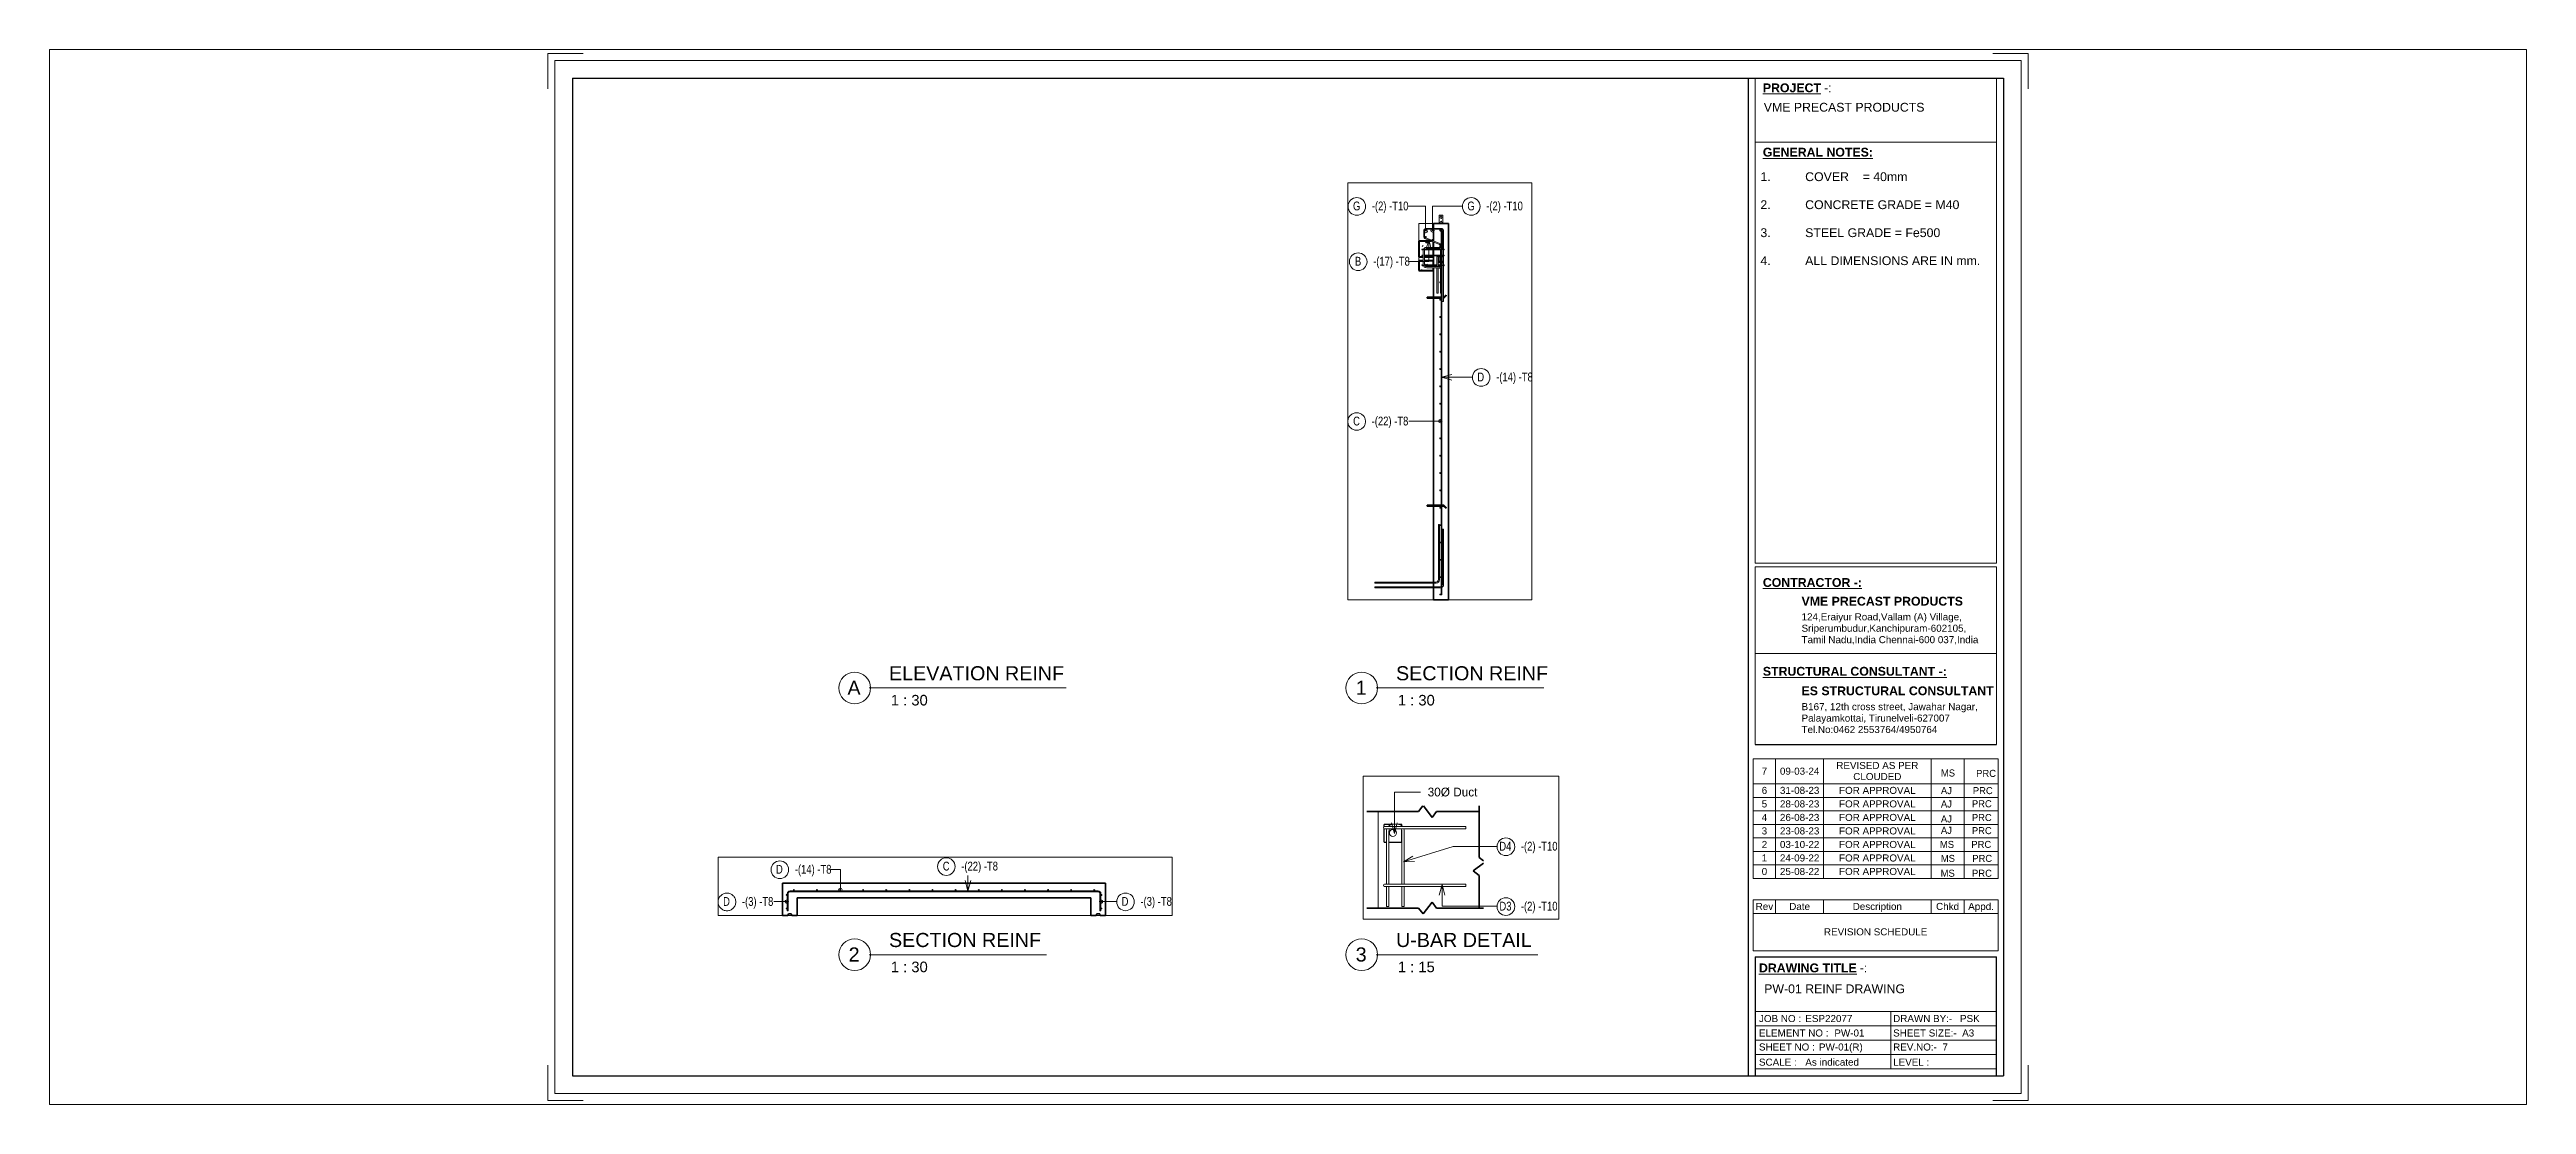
# Paper-space layout 'Layout1' of a CAD drawing. Header units: millimetres. Extents: x 20 to 723, y 324 to 624.
# The model-space entities are those that its viewports show. They can reach past a viewport. Long polylines and large blocks are cut down to what shows.
import ezdxf

# ---------------------------------------------------------------- set-up
doc = ezdxf.new("R2010")
doc.units = ezdxf.units.MM
doc.linetypes.add('Dash', pattern=[6.35, 3.175, -3.175])
for name, color, linetype, lineweight in [('A-DETL-GENF', 92, 'Continuous', 18), ('A-DETL-MEDM', 33, 'Continuous', 35), ('A-DETL-THIN', 151, 'Continuous', 18), ('A-GENM', 13, 'Continuous', 18), ('A-WALL', 113, 'Continuous', 18), ('A-WALL-HDLN', 110, 'Dash', 25), ('G-ANNO-SCHD', 231, 'Continuous', 9), ('G-ANNO-TEXT', 231, 'Continuous', 9), ('G-ANNO-TTLB', 6, 'Continuous', 9), ('G-ANNO-TTLB-MEDM', 33, 'Continuous', 25), ('G-ANNO-TTLB-THIN', 151, 'Continuous', 9), ('S-BEAM', 12, 'Continuous', 18), ('S-RBAR', 171, 'Continuous', 18), ('S-RBAR-IDEN', 171, 'Continuous', 9)]:
    doc.layers.add(name, color=color, linetype=linetype, lineweight=lineweight)
doc.layers.add('G-ANNO-NPLT', color=191, linetype='Continuous')
doc.styles.add('Arial_3', font='arial.ttf', dxfattribs={"height": 2.5})
doc.styles.add('Arial_4', font='arial.ttf', dxfattribs={"height": 2})
doc.styles.add('Arial_5', font='arial.ttf', dxfattribs={"height": 3})
doc.styles.add('Arial_6', font='arial.ttf', dxfattribs={"height": 4})
doc.styles.add('Arial_B', font='arialbd.ttf', dxfattribs={"height": 2.5})
doc.styles.add('Nirmala UI Semilight', font='Nirmala UI Semilight.ttf', dxfattribs={"width": 0.8, "height": 75})
doc.styles.add('Nirmala UI Semilight_1', font='Nirmala UI Semilight.ttf', dxfattribs={"width": 0.8, "height": 37.5})
doc.styles.add('Nirmala UI Semilight_2', font='Nirmala UI Semilight.ttf', dxfattribs={"height": 37.5})
doc.styles.add('Nirmala UI Semilight_3', font='Nirmala UI Semilight.ttf', dxfattribs={"height": 2})

psp = doc.layouts.get("Layout1")

# ---------------------------------------------------------------- texts
at = {"layer": 'G-ANNO-SCHD', "char_height": 2, "attachment_point": 2, "line_spacing_factor": 0.941778, "style": 'Arial_4'}
for s, insert, width in [('7', (506.97, 419.84), 1.8609), ('09-03-24', (516.96, 419.84), 13.3689), ('REVISED AS PER\\PCLOUDED', (539, 421.45), 27.8152), ('5', (506.97, 410.55), 1.8609), ('6', (506.97, 414.39), 1.8609), ('31-08-23', (516.96, 414.39), 13.3689), ('28-08-23', (516.96, 410.55), 13.3689), ('FOR APPROVAL', (539, 414.39), 25.9543), ('FOR APPROVAL', (539, 410.55), 25.9543), ('4', (506.97, 406.72), 1.8609), ('3', (506.97, 402.89), 1.8609), ('26-08-23', (516.96, 406.72), 13.3689), ('23-08-23', (516.96, 402.89), 13.3689), ('FOR APPROVAL', (539, 406.72), 25.9543), ('FOR APPROVAL', (539, 402.89), 25.9543), ('2', (506.97, 399.05), 1.8609), ('1', (506.97, 395.22), 1.8609), ('03-10-22', (516.96, 399.05), 13.3689), ('24-09-22', (516.96, 395.22), 13.3689), ('FOR APPROVAL', (539, 399.05), 25.9543), ('FOR APPROVAL', (539, 395.22), 25.9543), ('0', (506.97, 391.39), 1.8609), ('25-08-22', (516.96, 391.39), 13.3689), ('FOR APPROVAL', (539, 391.39), 25.9543), ('Rev', (506.97, 381.47), 5.9499), ('Date', (516.96, 381.47), 7.0517), ('Description', (539, 381.47), 16.6744), ('Chkd', (558.93, 381.47), 7.7863), ('Appd.', (568.43, 381.47), 8.7412), ('REVISION SCHEDULE', (538.52, 374.26), 35.0138)]:
    psp.add_mtext(s, dxfattribs=dict(at, insert=insert, width=width))
at = {"layer": 'G-ANNO-TEXT', "color": 7, "attachment_point": 1}
for s, insert, char_height, width, style in [('1.', (505.83, 588.71), 2.5, 15.3924, 'Arial_3'), ('COVER    = 40mm', (518.53, 588.71), 2.5, 35.3544, 'Arial_3'), ('2.', (505.83, 580.77), 2.5, 15.3924, 'Arial_3'), ('CONCRETE GRADE = M40', (518.53, 580.77), 2.5, 52.9114, 'Arial_3'), ('3.', (505.83, 572.83), 2.5, 15.3924, 'Arial_3'), ('STEEL GRADE = Fe500', (518.53, 572.83), 2.5, 46.3375, 'Arial_3'), ('4.', (505.83, 564.89), 2.5, 15.3924, 'Arial_3'), ('ALL DIMENSIONS ARE IN mm.', (518.53, 564.89), 2.5, 60.2869, 'Arial_3'), ('MS', (557.04, 419.32), 2, 4.73, 'Nirmala UI Semilight_3'), ('PRC', (567.03, 419.21), 2, 6.0928, 'Nirmala UI Semilight_3'), ('AJ', (557.04, 414.32), 2, 3.3671, 'Nirmala UI Semilight_3'), ('AJ', (557.04, 410.53), 2, 3.3671, 'Nirmala UI Semilight_3'), ('PRC', (565.82, 410.6), 2, 6.0928, 'Nirmala UI Semilight_3'), ('PRC', (566.1, 414.32), 2, 6.0928, 'Nirmala UI Semilight_3'), ('AJ', (557.04, 406.29), 2, 3.3671, 'Nirmala UI Semilight_3'), ('AJ', (557.04, 403.05), 2, 3.3671, 'Nirmala UI Semilight_3'), ('PRC', (565.82, 406.68), 2, 6.0928, 'Nirmala UI Semilight_3'), ('PRC', (565.82, 402.97), 2, 6.0928, 'Nirmala UI Semilight_3'), ('MS', (556.75, 399.06), 2, 4.73, 'Nirmala UI Semilight_3'), ('MS', (557.01, 395.09), 2, 4.73, 'Nirmala UI Semilight_3'), ('PRC', (565.67, 399.06), 2, 6.0928, 'Nirmala UI Semilight_3'), ('PRC', (565.93, 395.09), 2, 6.0928, 'Nirmala UI Semilight_3'), ('MS', (556.96, 390.88), 2, 4.73, 'Nirmala UI Semilight_3'), ('PRC', (565.87, 390.88), 2, 6.0928, 'Nirmala UI Semilight_3')]:
    psp.add_mtext(s, dxfattribs=dict(at, insert=insert, char_height=char_height, width=width, style=style))
at = {"layer": 'G-ANNO-TTLB', "attachment_point": 1}
for s, insert, char_height, width, style in [('VME PRECAST PRODUCTS', (506.78, 608.41), 2.5, 55.1561, 'Arial_3'), ('A', (246.81, 444.5), 4, 4.5696, 'Arial_6'), ('ELEVATION REINF', (258.6, 448.61), 4, 60.6877, 'Arial_6'), ('1', (391, 444.5), 4, 3.7679, 'Arial_6'), ('SECTION REINF', (402.45, 448.61), 4, 52.6709, 'Arial_6'), ('1 : 30', (259.11, 440.47), 3, 12.9873, 'Arial_5'), ('1 : 30', (402.96, 440.47), 3, 12.9873, 'Arial_5'), ('SECTION REINF', (258.6, 372.95), 4, 52.6709, 'Arial_6'), ('U-BAR DETAIL', (402.45, 372.95), 4, 46.9789, 'Arial_6'), ('2', (247.14, 368.84), 4, 3.7679, 'Arial_6'), ('3', (391, 368.84), 4, 3.7679, 'Arial_6'), ('1 : 30', (259.11, 364.81), 3, 12.9873, 'Arial_5'), ('1 : 15', (402.96, 364.81), 3, 12.9873, 'Arial_5'), ('PW-01 REINF DRAWING', (506.9, 358.36), 2.5, 48.7426, 'Arial_3'), ('ESP22077', (518.57, 349.67), 2, 16.5949, 'Arial_4'), ('PW-01', (526.81, 345.57), 2, 10.6624, 'Arial_4'), ('PSK', (562.45, 349.67), 2, 6.9747, 'Arial_4'), ('As indicated', (518.57, 337.3), 2, 19, 'Arial_4'), ('PW-01(R)', (522.45, 341.6), 2, 15.3924, 'Arial_4'), ('7', (557.48, 341.6), 2, 1.9241, 'Arial_4')]:
    psp.add_mtext(s, dxfattribs=dict(at, insert=insert, char_height=char_height, width=width, style=style))

msp = doc.modelspace()

# ---------------------------------------------------------------- texts
at = {"layer": 'G-ANNO-TEXT', "color": 7, "insert": (16321.985, 1692.66285), "char_height": 37.5, "width": 260.9492813, "attachment_point": 1, "style": 'Nirmala UI Semilight_2'}
msp.add_mtext('30Ø Duct', dxfattribs=at)
at = {"layer": 'S-RBAR-IDEN', "attachment_point": 1}
for s, insert, char_height, width, style in [('-(22) -T8', (14167.8903, 6061.41559), 75, 380.9619, 'Nirmala UI Semilight'), ('C', (14010.19491, 6061.41559), 75, 63.49365, 'Nirmala UI Semilight'), ('-(14) -T8', (12750.63827, 6034.38217), 75, 367.49355, 'Nirmala UI Semilight'), ('D', (12590.54288, 6034.38217), 75, 69.2658, 'Nirmala UI Semilight'), ('-(3) -T8', (12300.58437, 5760.51245), 75, 327.0885, 'Nirmala UI Semilight'), ('-(3) -T8', (15692.65432, 5761.0153), 75, 327.0885, 'Nirmala UI Semilight'), ('D', (12140.48899, 5760.51245), 75, 69.2658, 'Nirmala UI Semilight'), ('D', (15532.55894, 5761.0153), 75, 69.2658, 'Nirmala UI Semilight'), ('-(2) -T10', (10348.62438, 3187.98551), 75, 365.5695, 'Nirmala UI Semilight'), ('-(2) -T10', (11322.15173, 3187.96608), 75, 365.5695, 'Nirmala UI Semilight'), ('G', (10188.529, 3187.98551), 75, 69.2658, 'Nirmala UI Semilight'), ('G', (11162.05634, 3187.96608), 75, 69.2658, 'Nirmala UI Semilight'), ('-(17) -T8', (10360.18351, 2717.61861), 75, 363.64545, 'Nirmala UI Semilight'), ('B', (10204.88813, 2717.61861), 75, 57.7215, 'Nirmala UI Semilight'), ('-(14) -T8', (11406.89604, 1732.73659), 75, 367.49355, 'Nirmala UI Semilight'), ('D', (11246.80065, 1732.73659), 75, 69.2658, 'Nirmala UI Semilight'), ('D4', (16626.9921, 1462.03531), 37.5, 62.531625, 'Nirmala UI Semilight_1'), ('-(2) -T10', (16718.5598, 1462.03531), 37.5, 182.78475, 'Nirmala UI Semilight_1'), ('C', (10189.66554, 1357.82114), 75, 63.49365, 'Nirmala UI Semilight'), ('-(22) -T8', (10347.36092, 1357.82114), 75, 380.9619, 'Nirmala UI Semilight'), ('-(2) -T10.', (16718.5598, 1207.2354), 37.5, 194.32905, 'Nirmala UI Semilight_1'), ('D3', (16627.4121, 1207.2354), 37.5, 61.5696, 'Nirmala UI Semilight_1')]:
    msp.add_mtext(s, dxfattribs=dict(at, insert=insert, char_height=char_height, width=width, style=style))

# ---------------------------------------------------------------- blocks, each defined once
blk = doc.blocks.new('ES-A3-VME SHEET - ES-A3 SHEET-437485-PW-01 REINF DRAWING')
at = {"layer": 'G-ANNO-TTLB'}
for p, q in [((161.79, 622.41), (171.79, 622.41)), ((161.79, 622.41), (161.79, 612.41)), ((581.79, 622.41), (571.79, 622.41)), ((581.79, 622.41), (581.79, 612.41)), ((504.36, 477.81), (504.36, 615.41)), ((572.79, 615.41), (572.79, 477.81)), ((504.36, 597.21), (572.79, 597.21)), ((504.36, 477.81), (572.79, 477.81)), ((504.36, 476.81), (572.79, 476.81)), ((504.36, 426.41), (504.36, 476.81)), ((572.79, 426.41), (572.79, 476.81)), ((504.36, 452.21), (572.79, 452.21)), ((542.79, 350.7), (542.79, 334.4)), ((161.79, 325.41), (161.79, 335.41)), ((581.79, 325.41), (581.79, 335.41)), ((161.79, 325.41), (171.79, 325.41)), ((581.79, 325.41), (571.79, 325.41))]:
    blk.add_line(p, q, dxfattribs=at)
at = {"layer": 'G-ANNO-TTLB-MEDM'}
for p, q in [((168.79, 615.41), (168.79, 332.41)), ((168.79, 615.41), (574.79, 615.41)), ((502.36, 615.41), (502.36, 332.41)), ((574.79, 615.41), (574.79, 332.41)), ((504.36, 426.41), (572.79, 426.41)), ((504.36, 366.21), (572.79, 366.21)), ((504.36, 366.21), (504.36, 332.41)), ((572.79, 332.41), (572.79, 366.21)), ((168.79, 332.41), (574.79, 332.41))]:
    blk.add_line(p, q, dxfattribs=at)
at = {"layer": 'G-ANNO-TTLB-THIN'}
for p, q in [((163.79, 620.41), (163.79, 327.41)), ((579.79, 620.41), (163.79, 620.41)), ((579.79, 327.41), (579.79, 620.41)), ((504.36, 350.7), (572.79, 350.7)), ((504.36, 346.63), (572.79, 346.63)), ((504.36, 342.55), (572.79, 342.55)), ((504.36, 338.48), (572.79, 338.48)), ((504.36, 334.4), (572.79, 334.4)), ((163.79, 327.41), (579.79, 327.41))]:
    blk.add_line(p, q, dxfattribs=at)
at = {"layer": 'G-ANNO-TTLB', "attachment_point": 1}
for s, insert, char_height, width, style in [('\\LPROJECT', (506.52, 613.92), 2.5, 19.8819, 'Arial_B'), (' -:', (522.92, 613.92), 2.5, 3.8481, 'Arial_3'), ('\\LGENERAL NOTES:', (506.52, 595.67), 2.5, 37.5991, 'Arial_B'), ('\\LCONTRACTOR -:', (506.52, 473.61), 2.5, 33.9114, 'Arial_B'), ('VME PRECAST PRODUCTS', (517.5, 468.3), 2.5, 55.3164, 'Arial_B'), ('Tamil Nadu,India Chennai-600 037,India', (517.5, 457.14), 2, 62.211, 'Arial_4'), ('Sriperumbudur,Kanchipuram-602105,', (517.5, 460.38), 2, 57.8818, 'Arial_4'), ('124,Eraiyur Road,Vallam (A) Village,', (517.5, 463.62), 2, 56.4388, 'Arial_4'), ('\\LSTRUCTURAL CONSULTANT -:', (506.52, 448.42), 2.5, 62.8523, 'Arial_B'), ('ES STRUCTURAL CONSULTANT', (517.5, 442.88), 2.5, 65.6582, 'Arial_B'), ('B167, 12th cross street, Jawahar Nagar,', (517.5, 438.14), 2, 61.8101, 'Arial_4'), ('Tel.No:0462 2553764/4950764', (517.5, 431.66), 2, 47.7004, 'Arial_4'), ('Palayamkottai, Tirunelveli-627007', (517.5, 434.9), 2, 52.3502, 'Arial_4'), ('\\LDRAWING TITLE', (505.42, 364.29), 2.5, 33.4304, 'Arial_B'), ('\\fArial|b1|i0|c0|p34|; ', (533, 364.29), 2.5, 1.2025, 'Arial_B'), ('-:', (533.99, 364.29), 2.5, 2.6456, 'Arial_3'), ('JOB NO :', (505.42, 349.67), 2, 14.751, 'Arial_4'), ('ELEMENT NO :', (505.42, 345.57), 2, 24.2911, 'Arial_4'), ('SHEET SIZE:-', (543.49, 345.57), 2, 22.2869, 'Arial_4'), ('DRAWN BY:-', (543.49, 349.67), 2, 20.7637, 'Arial_4'), ('A3', (563.07, 345.57), 2, 4.2489, 'Arial_4'), ('SHEET NO :', (505.42, 341.6), 2, 19.5612, 'Arial_4'), ('SCALE :', (505.42, 337.3), 2, 13.308, 'Arial_4'), ('REV.NO:-', (543.49, 341.6), 2, 15.3122, 'Arial_4'), ('LEVEL :', (543.49, 337.3), 2, 12.7468, 'Arial_4')]:
    blk.add_mtext(s, dxfattribs=dict(at, insert=insert, char_height=char_height, width=width, style=style))
blk = doc.blocks.new('Viewport - M_View Title_rfa-3-434466-PW-01 REINF DRAWING')
at = {"layer": 'G-ANNO-TTLB'}
for start, end in [(360, 180), (180, 0)]:
    blk.add_arc((-4.125, 0), 4.5, start, end, dxfattribs=at)
blk = doc.blocks.new('RR spread anchor face based - RR-SA-1_4-160-295894-Elevation Right Copy 1')
at = {"layer": 'A-GENM', "lineweight": 35}
for p, q in [((5815.7, 603), (5698.68, 603)), ((5698.68, 603), (5698.68, 597)), ((5839.18, 603), (5823.7, 603)), ((5839.18, 603), (5839.18, 597)), ((5858.68, 583.5), (5839.18, 603)), ((5839.18, 597), (5839.18, 603)), ((5698.68, 597), (5815.7, 597)), ((5823.7, 597), (5839.18, 597)), ((5839.18, 597), (5858.68, 577.5)), ((5858.68, 577.5), (5858.68, 583.5))]:
    blk.add_line(p, q, dxfattribs=at)
blk = doc.blocks.new('RR spread anchor face based - RR-SA-1_4-160-459834-Elevation Right Copy 1')
at = {"layer": 'A-GENM', "lineweight": 35}
for p, q in [((5858.68, 2392.5), (5839.18, 2373)), ((5858.68, 2386.5), (5858.68, 2392.5)), ((5839.18, 2367), (5858.68, 2386.5)), ((5815.7, 2373), (5698.68, 2373)), ((5698.68, 2373), (5698.68, 2367)), ((5826.54, 2373), (5823.7, 2373)), ((5839.18, 2373), (5836.54, 2373)), ((5839.18, 2373), (5839.18, 2367)), ((5839.18, 2367), (5839.18, 2373)), ((5698.68, 2367), (5815.7, 2367)), ((5823.7, 2367), (5826.54, 2367)), ((5836.54, 2367), (5839.18, 2367))]:
    blk.add_line(p, q, dxfattribs=at)
blk = doc.blocks.new('RR spread anchor face based - RR-SA-2_5-150-295850-Elevation Right Copy 1')
at = {"layer": 'A-GENM'}
for p, q in [((5802.78, 3073), (5800.28, 3068)), ((5827.78, 3073), (5802.78, 3073)), ((5830.28, 3068), (5827.78, 3073)), ((5800.28, 3068), (5800.28, 3000)), ((5830.28, 3000), (5830.28, 3068)), ((5808.28, 3051.5), (5808.28, 3057.5)), ((5822.28, 3057.5), (5822.28, 3051.5)), ((5808.28, 3007), (5808.28, 3013)), ((5822.28, 3013), (5822.28, 3007))]:
    blk.add_line(p, q, dxfattribs=at)
at = {"layer": 'A-GENM', "lineweight": 35}
for p, q in [((5815.28, 2940.1), (5815.28, 2930.1)), ((5815.7, 2940.1), (5815.28, 2940.1)), ((5829.22, 2940.1), (5823.7, 2940.1)), ((5815.28, 2930.1), (5815.7, 2930.1)), ((5823.7, 2930.1), (5829.77, 2930.1))]:
    blk.add_line(p, q, dxfattribs=at)
at = {"layer": 'A-GENM'}
for centre, start, end in [((5815.28, 3057.5), 0, 180), ((5815.28, 3051.5), 180, 0), ((5815.28, 3013), 0, 180), ((5815.28, 3007), 180, 0)]:
    blk.add_arc(centre, 7, start, end, dxfattribs=at)
blk = doc.blocks.new('FP_2-Elevation Right Copy 1')
at = {"layer": 'S-BEAM'}
for p, q in [((5706.07, 2683.21), (5705.68, 2683.4)), ((5706.46, 2683.03), (5706.07, 2683.21)), ((5706.84, 2682.87), (5706.46, 2683.03)), ((5707.23, 2682.74), (5706.84, 2682.87)), ((5707.62, 2682.62), (5707.23, 2682.74)), ((5717.33, 2682.83), (5716.94, 2682.7)), ((5717.72, 2682.98), (5717.33, 2682.83)), ((5718.1, 2683.15), (5717.72, 2682.98)), ((5718.49, 2683.34), (5718.1, 2683.15)), ((5718.88, 2683.55), (5718.49, 2683.34))]:
    blk.add_line(p, q, dxfattribs=at)
blk = doc.blocks.new('M_Break Line - M_Break Line-556746-Detail 22')
at = {"layer": 'A-DETL-MEDM'}
for p, q in [((6694.51, 1591.47), (6711.77, 1614.49)), ((6715.34, 1614.49), (6751.66, 1566.07)), ((6474.16, 1591.47), (6694.51, 1591.47)), ((6751.66, 1566.07), (6770.71, 1591.47)), ((6770.71, 1591.47), (6952.61, 1591.47))]:
    blk.add_line(p, q, dxfattribs=at)
blk = doc.blocks.new('M_Break Line - M_Break Line-556703-Detail 22')
at = {"layer": 'A-DETL-MEDM'}
for p, q in [((6952.61, 1614.49), (6952.61, 1395.41)), ((6952.61, 1395.41), (6970.81, 1381.76)), ((6970.81, 1370.97), (6927.21, 1338.26)), ((6927.21, 1338.26), (6952.61, 1319.21)), ((6952.61, 1319.21), (6952.61, 1180.43))]:
    blk.add_line(p, q, dxfattribs=at)
blk = doc.blocks.new('M_Break Line - M_Break Line-556762-Detail 22')
at = {"layer": 'A-DETL-MEDM'}
for p, q in [((6751.66, 1205.83), (6713.56, 1155.03)), ((6770.71, 1180.43), (6751.66, 1205.83)), ((6694.51, 1180.43), (6474.16, 1180.43)), ((6713.56, 1155.03), (6694.51, 1180.43)), ((6970.81, 1180.43), (6770.71, 1180.43))]:
    blk.add_line(p, q, dxfattribs=at)
blk = doc.blocks.new('M_Rebar Tag1 - DOT-447345-Elevation Right Copy 1')
at = {"layer": 'S-RBAR-IDEN'}
blk.add_circle((6157.21, 1691.23), 75, dxfattribs=at)
blk = doc.blocks.new('M_Rebar Tag1 - ARROW-447343-Elevation Right Copy 1')
at = {"layer": 'S-RBAR-IDEN'}
blk.add_circle((5097.68, 1316.32), 75, dxfattribs=at)
blk = doc.blocks.new('M_Rebar Tag1 - ARROW-447343-Elevation Top Copy 1')
at = {"layer": 'S-RBAR-IDEN'}
blk.add_circle((6049.52, 5719.01), 75, dxfattribs=at)
blk = doc.blocks.new('M_Rebar Tag1 - DOT-447345-Elevation Top Copy 1')
at = {"layer": 'S-RBAR-IDEN'}
blk.add_circle((7916.82, 6019.91), 75, dxfattribs=at)
blk = doc.blocks.new('M_Rebar Tag1 - DOT-447345-Detail 22')
at = {"layer": 'S-RBAR-IDEN'}
blk.add_circle((7065.89, 1186.48), 37.5, dxfattribs=at)

# ---------------------------------------------------------------- hatches: boundary and pattern name
at = {"layer": 'S-BEAM'}
h = msp.add_hatch(dxfattribs=at)
h.set_pattern_fill('FP_4', color=256, style=0, pattern_type=2)
h.set_pattern_definition([(50, (9108.86, -346.85), (218.621, -19.127), [22.86, -251.46]), (355, (9108.86, -346.85), (-42.292, 229.268), [18.288, -201.168]), (100.451, (9127.08, -348.44), (176.331, 210.14), [19.428, -213.708]), (46.184, (9108.86, -285.9), (325.295, -50.452), [34.29, -377.19]), (96.636, (9135.97, -290.1), (284.883, 296.913), [29.142, -320.562]), (351.184, (9108.86, -285.9), (284.886, 296.91), [27.432, -301.752]), (21, (9139.34, -301.13), (181.9375, -122.718), [22.86, -251.46]), (326, (9139.34, -301.13), (74.162, 221.026), [18.288, -201.168]), (71.451, (9154.5, -311.36), (256.1, 98.305), [19.428, -213.708]), (37.5, (9108.86, -346.85), (3.7064, 101.4659), [10.058, -188.671, 10.058, -194.158, -201.93]), (37.5, (9108.86, -346.85), (3.7064, 101.4659), [-402.946, 10.058, -191.872]), (7.5, (9108.86, -346.85), (80.1836, 120.2165), [10.058, -106.375, 10.058, -184.099, -76.962]), (7.5, (9108.86, -346.85), (80.1836, 120.2165), [-310.591, 10.058, -66.904]), (327.5, (9040.89, -346.85), (162.7086, -6.875), [10.058, -66.142, 10.058, -227.686, -315.468]), (327.5, (9040.89, -346.85), (162.7086, -6.875), [-313.944, 10.058, -305.41]), (317.5, (9010.41, -346.85), (177.7547, 30.512), [10.058, -89.002, 10.058, -147.828, -224.028]), (317.5, (9010.41, -346.85), (177.7547, 30.512), [-256.946, 10.058, -213.97])])
h.paths.add_polyline_path([(10780.14104, 2600), (10875.15289, 2600), (10875.15289, 2625), (10815.9156, 2625), (10808.15103, 2626.02223), (10800.9156, 2629.01924), (10794.7024, 2633.7868), (10789.5795, 2640.85786), (10789.27387, 2641.59571), (10779.15289, 2641.59571), (10779.15289, 2649.59571), (10786.62709, 2649.59571), (10785.9156, 2655), (10785.9156, 2682.6164), (10750.15289, 2682.61559), (10750.15289, 2600), (10779.15289, 2600)])
h.paths.add_polyline_path([(10830.39856, 2635), (10875.15289, 2635), (10875.15289, 2641.59571), (10801.2073, 2641.59571), (10801.77347, 2640.85786), (10805.9156, 2637.67949), (10810.73922, 2635.68148), (10815.9156, 2635)])
h.paths.add_polyline_path([(10779.15289, 2641.59571), (10777.15289, 2642.13161), (10775.68878, 2643.59571), (10775.15289, 2645.59571), (10775.68878, 2647.59571), (10777.15289, 2649.05982), (10778.11761, 2649.45942), (10778.76257, 2644.56044)])
h.paths.add_polyline_path([(10798.5951, 2649.59571), (10875.15289, 2649.59571), (10875.15289, 2682.61844), (10795.9156, 2682.61663), (10795.9156, 2655), (10796.69149, 2649.59571)])
h.paths.add_polyline_path([(10875.15289, 2717.38156), (10875.15289, 2725.13698), (10795.9156, 2725.13698), (10795.9156, 2717.38337), (10830.39856, 2717.38258)])
h.paths.add_polyline_path([(10785.9156, 2717.3836), (10785.9156, 2725.13698), (10779.15289, 2725.13698), (10779.15289, 2733.13698), (10785.9156, 2733.13698), (10785.9156, 2768.05437), (10786.93783, 2776.17825), (10779.15289, 2776.17825), (10779.15289, 2784.17825), (10790.79723, 2784.17825), (10794.7024, 2789.26757), (10801.77347, 2794.39047), (10808.15103, 2797.03214), (10815.9156, 2798.05437), (10875.15289, 2798.05437), (10875.15289, 2843.07787), (10857.84757, 2850), (10750.15289, 2850), (10750.15289, 2717.38441), (10785.84595, 2717.3836)])
h.paths.add_polyline_path([(10779.15289, 2725.13698), (10777.15289, 2725.67288), (10775.68878, 2727.13698), (10775.15289, 2729.13698), (10775.68878, 2731.13698), (10777.15289, 2732.60109), (10778.11761, 2733.00069), (10778.76257, 2728.10171)])
h.paths.add_polyline_path([(10800.64713, 2733.13698), (10875.15289, 2733.13698), (10875.15289, 2776.17825), (10797.81798, 2776.17825), (10796.59709, 2773.23075), (10795.9156, 2768.05437), (10795.9156, 2733.13698)])
h.paths.add_polyline_path([(10779.15289, 2776.17825), (10777.15289, 2776.71415), (10775.68878, 2778.17825), (10775.15289, 2780.17825), (10775.68878, 2782.17825), (10777.15289, 2783.64236), (10778.11761, 2784.04196), (10778.76257, 2779.14298)])
h.paths.add_polyline_path([(10804.35614, 2784.17825), (10875.15289, 2784.17825), (10875.15289, 2788.05437), (10815.9156, 2788.05437), (10810.73922, 2787.37288), (10805.9156, 2785.37488)])
at = {"layer": 'S-RBAR'}
h = msp.add_hatch(color=256, dxfattribs=at)
edge = h.paths.add_edge_path()
edge.add_arc((12742.63567, 5819.70331), 4, 0, 360)
for points in [[(12743.87174, 5815.89909), (12746.63567, 5819.70331), (12743.87174, 5823.50754), (12739.3996, 5822.05445), (12739.3996, 5817.35217)], [(12940.56404, 5815.89909), (12943.32798, 5819.70331), (12940.56404, 5823.50754), (12936.09191, 5822.05445), (12936.09191, 5817.35217)], [(13137.25635, 5815.89909), (13140.02028, 5819.70331), (13137.25635, 5823.50754), (13132.78422, 5822.05445), (13132.78422, 5817.35217)], [(13333.94866, 5815.89909), (13336.71259, 5819.70331), (13333.94866, 5823.50754), (13329.47652, 5822.05445), (13329.47652, 5817.35217)], [(13530.64097, 5815.89909), (13533.4049, 5819.70331), (13530.64097, 5823.50754), (13526.16883, 5822.05445), (13526.16883, 5817.35217)], [(13727.33327, 5815.89909), (13730.09721, 5819.70331), (13727.33327, 5823.50754), (13722.86114, 5822.05445), (13722.86114, 5817.35217)], [(13924.02558, 5815.89909), (13926.78951, 5819.70331), (13924.02558, 5823.50754), (13919.55345, 5822.05445), (13919.55345, 5817.35217)], [(14120.71789, 5815.89909), (14123.48182, 5819.70331), (14120.71789, 5823.50754), (14116.24575, 5822.05445), (14116.24575, 5817.35217)], [(14317.4102, 5815.89909), (14320.17413, 5819.70331), (14317.4102, 5823.50754), (14312.93806, 5822.05445), (14312.93806, 5817.35217)], [(14514.10251, 5815.89909), (14516.86644, 5819.70331), (14514.10251, 5823.50754), (14509.63037, 5822.05445), (14509.63037, 5817.35217)], [(14710.79481, 5815.89909), (14713.55875, 5819.70331), (14710.79481, 5823.50754), (14706.32268, 5822.05445), (14706.32268, 5817.35217)], [(14907.48712, 5815.89909), (14910.25105, 5819.70331), (14907.48712, 5823.50754), (14903.01499, 5822.05445), (14903.01499, 5817.35217)], [(15104.17943, 5815.89909), (15106.94336, 5819.70331), (15104.17943, 5823.50754), (15099.70729, 5822.05445), (15099.70729, 5817.35217)], [(15300.87174, 5815.89909), (15303.63567, 5819.70331), (15300.87174, 5823.50754), (15296.3996, 5822.05445), (15296.3996, 5817.35217)], [(12684.43112, 5775.37758), (12685.88439, 5779.84966), (12682.08027, 5782.61374), (12678.27594, 5779.84996), (12679.72884, 5775.37777)], [(15360.18866, 5774.61374), (15363.99278, 5777.37782), (15362.53951, 5781.8499), (15357.83723, 5781.84971), (15356.38432, 5777.37752)], [(12684.42881, 5717.59546), (12685.88207, 5722.06753), (12682.07796, 5724.83162), (12678.27362, 5722.06784), (12679.72653, 5717.59564)], [(15360.19098, 5716.83055), (15363.99509, 5719.59464), (15362.54183, 5724.06671), (15357.83955, 5724.06653), (15356.38664, 5719.59433)], [(12684.42649, 5659.81333), (12685.87976, 5664.28541), (12682.07564, 5667.04949), (12678.27131, 5664.28571), (12679.72421, 5659.81352)], [(15360.19329, 5659.04736), (15363.99741, 5661.81145), (15362.54414, 5666.28353), (15357.84186, 5666.28334), (15356.38896, 5661.81114)], [(10804.63454, 2940.03545), (10810.51239, 2940.03545), (10812.32874, 2945.62562), (10807.57346, 2949.08054), (10802.81818, 2945.62562)], [(10865.15289, 2941.69579), (10869.90817, 2945.15071), (10868.09181, 2950.74088), (10862.21396, 2950.74088), (10860.3976, 2945.15071)], [(10931.14528, 2939.26368), (10934.94951, 2942.02762), (10933.49642, 2946.49975), (10928.79414, 2946.49975), (10927.34106, 2942.02762), (10928.34392, 2941.299)], [(10804.63454, 2880.55359), (10810.51239, 2880.55359), (10812.32874, 2886.14376), (10807.57346, 2889.59867), (10802.81818, 2886.14376)], [(10865.15289, 2855.70171), (10869.90817, 2859.15663), (10868.09181, 2864.7468), (10862.21396, 2864.7468), (10860.3976, 2859.15663)], [(10931.14528, 2802.9297), (10934.94951, 2805.69363), (10933.49642, 2810.16577), (10928.79414, 2810.16577), (10927.34106, 2805.69363), (10928.34392, 2804.96501)], [(10779.15289, 2776.17825), (10782.95711, 2778.94219), (10781.50403, 2783.41432), (10776.80174, 2783.41432), (10775.34866, 2778.94219)], [(10920.53532, 2776.17825), (10924.33955, 2778.94219), (10922.88646, 2783.41432), (10918.18418, 2783.41432), (10916.73109, 2778.94219)], [(10959.93045, 2776.17825), (10963.73468, 2778.94219), (10962.28159, 2783.41432), (10957.57931, 2783.41432), (10956.12623, 2778.94219)], [(10779.15289, 2725.13698), (10782.95711, 2727.90092), (10781.50403, 2732.37305), (10776.80174, 2732.37305), (10775.34866, 2727.90092)], [(10910.40361, 2721.4738), (10913.40361, 2726.66995), (10910.40361, 2731.8661), (10904.40361, 2731.8661), (10901.40361, 2726.66995), (10904.40361, 2721.4738)], [(10918.15209, 2721.48521), (10924.15209, 2721.48521), (10927.15209, 2726.68137), (10924.15209, 2731.87752), (10918.15209, 2731.87752), (10915.15209, 2726.68137), (10916.36726, 2724.57663)], [(10924.15289, 2719.39755), (10927.15289, 2724.59371), (10924.15289, 2729.78986), (10918.15289, 2729.78986), (10915.16274, 2724.57663), (10918.15289, 2719.39755)], [(10920.53532, 2725.13698), (10924.33955, 2727.90092), (10922.88646, 2732.37305), (10918.18418, 2732.37305), (10916.73109, 2727.90092)], [(10937.40024, 2721.4738), (10943.40024, 2721.4738), (10946.40024, 2726.66995), (10943.40024, 2731.8661), (10937.40024, 2731.8661), (10934.40024, 2726.66995), (10935.60882, 2724.57663)], [(10957.15209, 2721.48521), (10960.15209, 2726.68137), (10957.15209, 2731.87752), (10951.15209, 2731.87752), (10948.15209, 2726.68137), (10951.15209, 2721.48521), (10952.83026, 2721.48521)], [(10952.83026, 2719.39755), (10957.15289, 2719.39755), (10960.15289, 2724.59371), (10957.15289, 2729.78986), (10951.15289, 2729.78986), (10948.16274, 2724.57663), (10951.15289, 2719.39755)], [(10959.93045, 2725.13698), (10963.73468, 2727.90092), (10962.28159, 2732.37305), (10957.57931, 2732.37305), (10956.12623, 2727.90092)], [(10918.15209, 2667.86635), (10924.15209, 2667.86635), (10927.15209, 2673.0625), (10924.15209, 2678.25865), (10918.15209, 2678.25865), (10915.15209, 2673.0625)], [(10918.15289, 2669.95401), (10924.15289, 2669.95401), (10927.15289, 2675.15016), (10924.15289, 2680.34631), (10918.15289, 2680.34631), (10915.15289, 2675.15016)], [(10951.15209, 2667.86635), (10957.15209, 2667.86635), (10960.15209, 2673.0625), (10957.15209, 2678.25865), (10951.15209, 2678.25865), (10948.15209, 2673.0625)], [(10951.15289, 2669.95401), (10957.15289, 2669.95401), (10960.15289, 2675.15016), (10957.15289, 2680.34631), (10951.15289, 2680.34631), (10948.15289, 2675.15016)], [(10931.14528, 2644.09571), (10934.94951, 2646.85965), (10933.49642, 2651.33178), (10928.79414, 2651.33178), (10927.34106, 2646.85965), (10928.34392, 2646.13103)], [(10779.15289, 2641.59571), (10782.95711, 2644.35965), (10781.50403, 2648.83178), (10776.80174, 2648.83178), (10775.34866, 2644.35965)], [(10920.53532, 2641.59571), (10924.33955, 2644.35965), (10922.88646, 2648.83178), (10918.18418, 2648.83178), (10916.73109, 2644.35965)], [(10959.93045, 2641.59571), (10963.73468, 2644.35965), (10962.28159, 2648.83178), (10957.57931, 2648.83178), (10956.12623, 2644.35965)], [(10931.14528, 2496.51173), (10934.94951, 2499.27566), (10933.49642, 2503.7478), (10928.79414, 2503.7478), (10927.34106, 2499.27566), (10928.34392, 2498.54704)], [(10931.14528, 2348.92774), (10934.94951, 2351.69168), (10933.49642, 2356.16381), (10928.79414, 2356.16381), (10927.34106, 2351.69168), (10928.34392, 2350.96306)], [(10931.14528, 2201.34376), (10934.94951, 2204.10769), (10933.49642, 2208.57983), (10928.79414, 2208.57983), (10927.34106, 2204.10769), (10928.34392, 2203.37907)], [(10931.14528, 2053.75977), (10934.94951, 2056.52371), (10933.49642, 2060.99584), (10928.79414, 2060.99584), (10927.34106, 2056.52371), (10928.34392, 2055.79509)], [(10931.14528, 1906.17579), (10934.94951, 1908.93972), (10933.49642, 1913.41186), (10928.79414, 1913.41186), (10927.34106, 1908.93972), (10928.34392, 1908.2111)], [(10931.14528, 1758.5918), (10934.94951, 1761.35574), (10933.49642, 1765.82787), (10928.79414, 1765.82787), (10927.34106, 1761.35574), (10928.34392, 1760.62712)], [(10931.14528, 1611.00782), (10934.94951, 1613.77175), (10933.49642, 1618.24389), (10928.79414, 1618.24389), (10927.34106, 1613.77175), (10928.34392, 1613.04313)], [(10931.14528, 1463.42383), (10934.94951, 1466.18777), (10933.49642, 1470.6599), (10928.79414, 1470.6599), (10927.34106, 1466.18777), (10928.34392, 1465.45915)], [(10931.14528, 1315.83985), (10934.94951, 1318.60378), (10933.49642, 1323.07592), (10928.79414, 1323.07592), (10927.34106, 1318.60378), (10928.34392, 1317.87516)], [(10931.14528, 1168.25586), (10934.94951, 1171.0198), (10933.49642, 1175.49193), (10928.79414, 1175.49193), (10927.34106, 1171.0198), (10928.34392, 1170.29118)], [(10931.14528, 1020.67188), (10934.94951, 1023.43581), (10933.49642, 1027.90795), (10928.79414, 1027.90795), (10927.34106, 1023.43581), (10928.34392, 1022.70719)], [(10931.14528, 873.08789), (10934.94951, 875.85183), (10933.49642, 880.32396), (10928.79414, 880.32396), (10927.34106, 875.85183), (10928.34392, 875.12321)], [(10931.14528, 725.50391), (10934.94951, 728.26784), (10933.49642, 732.73998), (10928.79414, 732.73998), (10927.34106, 728.26784), (10928.34392, 727.53922)], [(10931.14528, 577.91992), (10934.94951, 580.68386), (10933.49642, 585.15599), (10928.79414, 585.15599), (10927.34106, 580.68386), (10928.34392, 579.95524)], [(10931.14528, 430.33594), (10934.94951, 433.09987), (10933.49642, 437.57201), (10928.79414, 437.57201), (10927.34106, 433.09987), (10928.34392, 432.37125)], [(10931.14528, 282.75195), (10934.94951, 285.51589), (10933.49642, 289.98802), (10928.79414, 289.98802), (10927.34106, 285.51589), (10928.34392, 284.78727)], [(10931.14528, 135.16797), (10934.94951, 137.9319), (10933.49642, 142.40404), (10928.79414, 142.40404), (10927.34106, 137.9319), (10928.34392, 137.20328)], [(10931.14528, -12.41602), (10934.94951, -9.65208), (10933.49642, -5.17995), (10928.79414, -5.17995), (10927.34106, -9.65208), (10928.34392, -10.3807)], [(10931.14528, -160), (10934.94951, -157.23607), (10933.49642, -152.76393), (10928.79414, -152.76393), (10927.34106, -157.23607), (10928.34392, -157.96469)]]:
    msp.add_hatch(color=256, dxfattribs=at).paths.add_polyline_path(points)
h = msp.add_hatch(color=256, dxfattribs=at)
edge = h.paths.add_edge_path()
edge.add_arc((12939.32798, 5819.70331), 4, 0, 360)
h = msp.add_hatch(color=256, dxfattribs=at)
edge = h.paths.add_edge_path()
edge.add_arc((13136.02028, 5819.70331), 4, 0, 360)
h = msp.add_hatch(color=256, dxfattribs=at)
edge = h.paths.add_edge_path()
edge.add_arc((13332.71259, 5819.70331), 4, 0, 360)
h = msp.add_hatch(color=256, dxfattribs=at)
edge = h.paths.add_edge_path()
edge.add_arc((13529.4049, 5819.70331), 4, 0, 360)
h = msp.add_hatch(color=256, dxfattribs=at)
edge = h.paths.add_edge_path()
edge.add_arc((13726.09721, 5819.70331), 4, 0, 360)
h = msp.add_hatch(color=256, dxfattribs=at)
edge = h.paths.add_edge_path()
edge.add_arc((13922.78951, 5819.70331), 4, 0, 360)
h = msp.add_hatch(color=256, dxfattribs=at)
edge = h.paths.add_edge_path()
edge.add_arc((14119.48182, 5819.70331), 4, 0, 360)
h = msp.add_hatch(color=256, dxfattribs=at)
edge = h.paths.add_edge_path()
edge.add_arc((14316.17413, 5819.70331), 4, 0, 360)
h = msp.add_hatch(color=256, dxfattribs=at)
edge = h.paths.add_edge_path()
edge.add_arc((14512.86644, 5819.70331), 4, 0, 360)
h = msp.add_hatch(color=256, dxfattribs=at)
edge = h.paths.add_edge_path()
edge.add_arc((14709.55875, 5819.70331), 4, 0, 360)
h = msp.add_hatch(color=256, dxfattribs=at)
edge = h.paths.add_edge_path()
edge.add_arc((14906.25105, 5819.70331), 4, 0, 360)
h = msp.add_hatch(color=256, dxfattribs=at)
edge = h.paths.add_edge_path()
edge.add_arc((15102.94336, 5819.70331), 4, 0, 360)
h = msp.add_hatch(color=256, dxfattribs=at)
edge = h.paths.add_edge_path()
edge.add_arc((15299.63567, 5819.70331), 4, 0, 360)
h = msp.add_hatch(color=256, dxfattribs=at)
edge = h.paths.add_edge_path()
edge.add_arc((12682.08011, 5778.61374), 4, 0, 360)
h = msp.add_hatch(color=256, dxfattribs=at)
edge = h.paths.add_edge_path()
edge.add_arc((15360.1885, 5778.61374), 4, 0, 360)
h = msp.add_hatch(color=256, dxfattribs=at)
edge = h.paths.add_edge_path()
edge.add_arc((12682.0778, 5720.83162), 4, 0, 360)
h = msp.add_hatch(color=256, dxfattribs=at)
edge = h.paths.add_edge_path()
edge.add_arc((15360.19082, 5720.83055), 4, 0, 360)
h = msp.add_hatch(color=256, dxfattribs=at)
edge = h.paths.add_edge_path()
edge.add_arc((12682.07548, 5663.04949), 4, 0, 360)
h = msp.add_hatch(color=256, dxfattribs=at)
edge = h.paths.add_edge_path()
edge.add_arc((15360.19313, 5663.04736), 4, 0, 360)
h = msp.add_hatch(color=256, dxfattribs=at)
edge = h.paths.add_edge_path()
edge.add_arc((10865.15289, 2946.69579), 5, 0, 360)
h = msp.add_hatch(color=256, dxfattribs=at)
edge = h.paths.add_edge_path()
edge.add_arc((10807.57346, 2944.08054), 5, 0, 360)
h = msp.add_hatch(color=256, dxfattribs=at)
edge = h.paths.add_edge_path()
edge.add_arc((10931.14528, 2943.26368), 4, 0, 360)
h = msp.add_hatch(color=256, dxfattribs=at)
edge = h.paths.add_edge_path()
edge.add_arc((10807.57346, 2884.59867), 5, 0, 360)
h = msp.add_hatch(color=256, dxfattribs=at)
edge = h.paths.add_edge_path()
edge.add_arc((10865.15289, 2860.70171), 5, 0, 360)
h = msp.add_hatch(color=256, dxfattribs=at)
edge = h.paths.add_edge_path()
edge.add_arc((10931.14528, 2806.9297), 4, 0, 360)
h = msp.add_hatch(color=256, dxfattribs=at)
edge = h.paths.add_edge_path()
edge.add_arc((10779.15289, 2780.17825), 4, 0, 360)
h = msp.add_hatch(color=256, dxfattribs=at)
edge = h.paths.add_edge_path()
edge.add_arc((10920.53532, 2780.17825), 4, 0, 360)
h = msp.add_hatch(color=256, dxfattribs=at)
edge = h.paths.add_edge_path()
edge.add_arc((10959.93045, 2780.17825), 4, 0, 360)
h = msp.add_hatch(color=256, dxfattribs=at)
edge = h.paths.add_edge_path()
edge.add_arc((10779.15289, 2729.13698), 4, 0, 360)
h = msp.add_hatch(color=256, dxfattribs=at)
edge = h.paths.add_edge_path()
edge.add_arc((10907.40361, 2726.66995), 6, 0, 360)
h = msp.add_hatch(color=256, dxfattribs=at)
edge = h.paths.add_edge_path()
edge.add_arc((10921.15209, 2726.68137), 6, 0, 360)
h = msp.add_hatch(color=256, dxfattribs=at)
edge = h.paths.add_edge_path()
edge.add_arc((10921.15289, 2724.59371), 6, 0, 360)
h = msp.add_hatch(color=256, dxfattribs=at)
edge = h.paths.add_edge_path()
edge.add_arc((10920.53532, 2729.13698), 4, 0, 360)
h = msp.add_hatch(color=256, dxfattribs=at)
edge = h.paths.add_edge_path()
edge.add_arc((10940.40024, 2726.66995), 6, 0, 360)
h = msp.add_hatch(color=256, dxfattribs=at)
edge = h.paths.add_edge_path()
edge.add_arc((10954.15209, 2726.68137), 6, 0, 360)
h = msp.add_hatch(color=256, dxfattribs=at)
edge = h.paths.add_edge_path()
edge.add_arc((10954.15289, 2724.59371), 6, 0, 360)
h = msp.add_hatch(color=256, dxfattribs=at)
edge = h.paths.add_edge_path()
edge.add_arc((10959.93045, 2729.13698), 4, 0, 360)
h = msp.add_hatch(color=256, dxfattribs=at)
edge = h.paths.add_edge_path()
edge.add_arc((10921.15209, 2673.0625), 6, 0, 360)
h = msp.add_hatch(color=256, dxfattribs=at)
edge = h.paths.add_edge_path()
edge.add_arc((10921.15289, 2675.15016), 6, 0, 360)
h = msp.add_hatch(color=256, dxfattribs=at)
edge = h.paths.add_edge_path()
edge.add_arc((10954.15209, 2673.0625), 6, 0, 360)
h = msp.add_hatch(color=256, dxfattribs=at)
edge = h.paths.add_edge_path()
edge.add_arc((10954.15289, 2675.15016), 6, 0, 360)
h = msp.add_hatch(color=256, dxfattribs=at)
edge = h.paths.add_edge_path()
edge.add_arc((10779.15289, 2645.59571), 4, 0, 360)
h = msp.add_hatch(color=256, dxfattribs=at)
edge = h.paths.add_edge_path()
edge.add_arc((10920.53532, 2645.59571), 4, 0, 360)
h = msp.add_hatch(color=256, dxfattribs=at)
edge = h.paths.add_edge_path()
edge.add_arc((10931.14528, 2648.09571), 4, 0, 360)
h = msp.add_hatch(color=256, dxfattribs=at)
edge = h.paths.add_edge_path()
edge.add_arc((10959.93045, 2645.59571), 4, 0, 360)
h = msp.add_hatch(color=256, dxfattribs=at)
edge = h.paths.add_edge_path()
edge.add_arc((10931.14528, 2500.51173), 4, 0, 360)
h = msp.add_hatch(color=256, dxfattribs=at)
edge = h.paths.add_edge_path()
edge.add_arc((10931.14528, 2352.92774), 4, 0, 360)
h = msp.add_hatch(color=256, dxfattribs=at)
edge = h.paths.add_edge_path()
edge.add_arc((10931.14528, 2205.34376), 4, 0, 360)
h = msp.add_hatch(color=256, dxfattribs=at)
edge = h.paths.add_edge_path()
edge.add_arc((10931.14528, 2057.75977), 4, 0, 360)
h = msp.add_hatch(color=256, dxfattribs=at)
edge = h.paths.add_edge_path()
edge.add_arc((10931.14528, 1910.17579), 4, 0, 360)
h = msp.add_hatch(color=256, dxfattribs=at)
edge = h.paths.add_edge_path()
edge.add_arc((10931.14528, 1762.5918), 4, 0, 360)
h = msp.add_hatch(color=256, dxfattribs=at)
edge = h.paths.add_edge_path()
edge.add_arc((10931.14528, 1615.00782), 4, 0, 360)
h = msp.add_hatch(color=256, dxfattribs=at)
edge = h.paths.add_edge_path()
edge.add_arc((10931.14528, 1467.42383), 4, 0, 360)
h = msp.add_hatch(color=256, dxfattribs=at)
edge = h.paths.add_edge_path()
edge.add_arc((10931.14528, 1319.83985), 4, 0, 360)
h = msp.add_hatch(color=256, dxfattribs=at)
edge = h.paths.add_edge_path()
edge.add_arc((10931.14528, 1172.25586), 4, 0, 360)
h = msp.add_hatch(color=256, dxfattribs=at)
edge = h.paths.add_edge_path()
edge.add_arc((10931.14528, 1024.67188), 4, 0, 360)
h = msp.add_hatch(color=256, dxfattribs=at)
edge = h.paths.add_edge_path()
edge.add_arc((10931.14528, 877.08789), 4, 0, 360)
h = msp.add_hatch(color=256, dxfattribs=at)
edge = h.paths.add_edge_path()
edge.add_arc((10931.14528, 729.50391), 4, 0, 360)
h = msp.add_hatch(color=256, dxfattribs=at)
edge = h.paths.add_edge_path()
edge.add_arc((10931.14528, 581.91992), 4, 0, 360)
h = msp.add_hatch(color=256, dxfattribs=at)
edge = h.paths.add_edge_path()
edge.add_arc((10931.14528, 434.33594), 4, 0, 360)
h = msp.add_hatch(color=256, dxfattribs=at)
edge = h.paths.add_edge_path()
edge.add_arc((10931.14528, 286.75195), 4, 0, 360)
h = msp.add_hatch(color=256, dxfattribs=at)
edge = h.paths.add_edge_path()
edge.add_arc((10931.14528, 139.16797), 4, 0, 360)
h = msp.add_hatch(color=256, dxfattribs=at)
edge = h.paths.add_edge_path()
edge.add_arc((10931.14528, -8.41602), 4, 0, 360)
h = msp.add_hatch(color=256, dxfattribs=at)
edge = h.paths.add_edge_path()
edge.add_arc((10931.14528, -156), 4, 0, 360)

# ---------------------------------------------------------------- linework, layer by layer
at = {"layer": 'A-WALL', "lineweight": 35}
for p, q in [((15396.13431, 5877.79946), (12646.13431, 5877.68925)), ((12646.13431, 5877.68925), (12646.14533, 5602.68925)), ((15396.14533, 5602.79946), (15396.13431, 5877.79946)), ((12771.13932, 5752.69426), (15271.13932, 5752.79445)), ((12771.14533, 5602.69426), (12771.13932, 5752.69426)), ((15271.13932, 5752.79445), (15271.14533, 5602.79445)), ((12691.14533, 5602.69106), (12696.14473, 5617.69126)), ((12696.14473, 5617.69126), (12721.14473, 5617.69226)), ((12721.14473, 5617.69226), (12726.14533, 5602.69246)), ((15316.14533, 5602.79625), (15321.14473, 5617.79645)), ((15321.14473, 5617.79645), (15346.14473, 5617.79745)), ((15346.14473, 5617.79745), (15351.14533, 5602.79765)), ((12646.14533, 5602.68925), (12691.14533, 5602.69106)), ((12726.14533, 5602.69246), (12771.14533, 5602.69426)), ((15271.14533, 5602.79445), (15316.14533, 5602.79625)), ((15351.14533, 5602.79765), (15396.14533, 5602.79946)), ((10875.15289, 3000), (10875.15289, 2960)), ((11000.15289, 3000), (10875.15289, 3000)), ((11000.15289, -200), (11000.15289, 3000)), ((10875.15289, 2952), (10875.15289, 2851.69654)), ((10875.15289, 2843.07787), (10875.15289, 2798.05437)), ((10875.15289, 2788.05437), (10875.15289, 2784.17825)), ((10875.15289, 2776.17825), (10875.15289, 2733.13698)), ((10875.15289, 2725.13698), (10875.15289, 2649.59571)), ((10875.15289, 2641.59571), (10875.15289, 2635)), ((10875.15289, 2625), (10875.15289, -50.15114)), ((10875.15289, -60.15114), (10875.15289, -90.01956)), ((10875.15289, -100.01956), (10875.15289, -200)), ((10875.15289, -200), (11000.15289, -200))]:
    msp.add_line(p, q, dxfattribs=at)
at = {"layer": 'A-WALL'}
for p, q in [((10875.15289, 3000), (10875.15029, 3000)), ((16111.39362, 1591.47379), (16111.39362, 1180.43161)), ((16173.89362, 1515), (16173.88961, 1515)), ((16173.88961, 1485), (16173.89362, 1485)), ((10875.14144, -200), (10875.15289, -200))]:
    msp.add_line(p, q, dxfattribs=at)
for start, end in [(0, 180), (180, 0)]:
    msp.add_arc((16173.89362, 1500), 15, start, end, dxfattribs=at)
at = {"layer": 'A-WALL-HDLN'}
for p, q in [((16169.25117, 1536.25), (16136.38861, 1536.25)), ((16136.38961, 1526.22986), (16136.38961, 1536.25)), ((16211.38961, 1536.25), (16199.78098, 1536.25)), ((16211.38861, 1536.25), (16211.38961, 1536.25)), ((16211.38961, 1529.94634), (16211.38961, 1536.25)), ((16136.38961, 1461.25), (16136.38961, 1517.5105)), ((16211.38961, 1461.25), (16211.38961, 1512.07724)), ((16136.38861, 1461.25), (16147.01575, 1461.25)), ((16157.01641, 1461.25), (16211.38961, 1461.25)), ((16211.38961, 1461.25), (16211.38861, 1461.25))]:
    msp.add_line(p, q, dxfattribs=at)
at = {"layer": 'G-ANNO-TEXT', "color": 7}
for p, q in [((16180.68449, 1673.91285), (16291.985, 1673.91285)), ((16180.68449, 1497.17764), (16180.68449, 1673.91285)), ((16180.68449, 1497.17764), (16168.62677, 1542.17764)), ((16180.68449, 1497.17764), (16192.7422, 1542.17764))]:
    msp.add_line(p, q, dxfattribs=at)
at = {"layer": 'S-BEAM'}
for p, q in [((10750.14144, 3000), (10750.1503, 3000)), ((10875.15029, 3000), (10750.1503, 3000)), ((10750.1503, 3000), (10750.1503, 2850)), ((10750.1503, 2850), (10750.14144, 2850)), ((10750.14848, 2850), (10750.15289, 2850)), ((10750.15289, 2600), (10750.14848, 2600))]:
    msp.add_line(p, q, dxfattribs=at)
at = {"layer": 'S-BEAM', "lineweight": 50}
for p, q in [((10857.84757, 2850), (10750.15289, 2850)), ((10750.15289, 2850), (10750.15289, 2717.38441)), ((10875.15289, 2798.05437), (10875.15289, 2843.07787)), ((10875.15289, 2784.17825), (10875.15289, 2788.05437)), ((10875.15289, 2733.13698), (10875.15289, 2776.17825)), ((10875.15289, 2717.38156), (10875.15289, 2725.13698)), ((10750.15289, 2717.38441), (10785.91623, 2717.3836)), ((10785.91623, 2682.6164), (10750.15289, 2682.61559)), ((10750.15289, 2682.61559), (10750.15289, 2600)), ((10875.15289, 2649.59571), (10875.15289, 2682.61844)), ((10875.15289, 2635), (10875.15289, 2641.59571)), ((10875.15289, 2600), (10875.15289, 2625)), ((10750.15289, 2600), (10875.15289, 2600))]:
    msp.add_line(p, q, dxfattribs=at)
at = {"layer": 'S-BEAM', "lineweight": 50, "flags": 128}
for points in [[(10795.91611, 2717.38337), (10812.65545, 2717.38299), (10875.15289, 2717.38156)], [(10875.15289, 2682.61844), (10812.65545, 2682.61701), (10795.91611, 2682.61663)]]:
    msp.add_lwpolyline(points, dxfattribs=at)
at = {"layer": 'S-BEAM'}
for centre, start_param, end_param in [((10750.15249, 2700), 0.526811957, 1.570796327), ((10875.15249, 2700), 0.526667874, 1.0487321), ((10750.15249, 2700), 1.570796327, 2.614780697), ((10875.15249, 2700), 2.591719905, 2.614924781)]:
    msp.add_ellipse(centre, major_axis=(0, 20), ratio=0.000040074, start_param=start_param, end_param=end_param, dxfattribs=at)
at = {"layer": 'S-RBAR'}
for p, q in [((12743.87174, 5823.50754), (12739.3996, 5822.05445)), ((12739.3996, 5822.05445), (12739.3996, 5817.35217)), ((12746.63567, 5819.70331), (12743.87174, 5823.50754)), ((12743.87174, 5815.89909), (12746.63567, 5819.70331)), ((12940.56404, 5823.50754), (12936.09191, 5822.05445)), ((12936.09191, 5822.05445), (12936.09191, 5817.35217)), ((12943.32798, 5819.70331), (12940.56404, 5823.50754)), ((12940.56404, 5815.89909), (12943.32798, 5819.70331)), ((13137.25635, 5823.50754), (13132.78422, 5822.05445)), ((13132.78422, 5822.05445), (13132.78422, 5817.35217)), ((13140.02028, 5819.70331), (13137.25635, 5823.50754)), ((13137.25635, 5815.89909), (13140.02028, 5819.70331)), ((13333.94866, 5823.50754), (13329.47652, 5822.05445)), ((13329.47652, 5822.05445), (13329.47652, 5817.35217)), ((13336.71259, 5819.70331), (13333.94866, 5823.50754)), ((13333.94866, 5815.89909), (13336.71259, 5819.70331)), ((13530.64097, 5823.50754), (13526.16883, 5822.05445)), ((13526.16883, 5822.05445), (13526.16883, 5817.35217)), ((13533.4049, 5819.70331), (13530.64097, 5823.50754)), ((13530.64097, 5815.89909), (13533.4049, 5819.70331)), ((13727.33327, 5823.50754), (13722.86114, 5822.05445)), ((13722.86114, 5822.05445), (13722.86114, 5817.35217)), ((13730.09721, 5819.70331), (13727.33327, 5823.50754)), ((13727.33327, 5815.89909), (13730.09721, 5819.70331)), ((13924.02558, 5823.50754), (13919.55345, 5822.05445)), ((13919.55345, 5822.05445), (13919.55345, 5817.35217)), ((13926.78951, 5819.70331), (13924.02558, 5823.50754)), ((13924.02558, 5815.89909), (13926.78951, 5819.70331)), ((14120.71789, 5823.50754), (14116.24575, 5822.05445)), ((14116.24575, 5822.05445), (14116.24575, 5817.35217)), ((14123.48182, 5819.70331), (14120.71789, 5823.50754)), ((14120.71789, 5815.89909), (14123.48182, 5819.70331)), ((14317.4102, 5823.50754), (14312.93806, 5822.05445)), ((14312.93806, 5822.05445), (14312.93806, 5817.35217)), ((14320.17413, 5819.70331), (14317.4102, 5823.50754)), ((14317.4102, 5815.89909), (14320.17413, 5819.70331)), ((14514.10251, 5823.50754), (14509.63037, 5822.05445)), ((14509.63037, 5822.05445), (14509.63037, 5817.35217)), ((14516.86644, 5819.70331), (14514.10251, 5823.50754)), ((14514.10251, 5815.89909), (14516.86644, 5819.70331)), ((14710.79481, 5823.50754), (14706.32268, 5822.05445)), ((14706.32268, 5822.05445), (14706.32268, 5817.35217)), ((14713.55875, 5819.70331), (14710.79481, 5823.50754)), ((14710.79481, 5815.89909), (14713.55875, 5819.70331)), ((14907.48712, 5823.50754), (14903.01499, 5822.05445)), ((14903.01499, 5822.05445), (14903.01499, 5817.35217)), ((14910.25105, 5819.70331), (14907.48712, 5823.50754)), ((14907.48712, 5815.89909), (14910.25105, 5819.70331)), ((15104.17943, 5823.50754), (15099.70729, 5822.05445)), ((15099.70729, 5822.05445), (15099.70729, 5817.35217)), ((15106.94336, 5819.70331), (15104.17943, 5823.50754)), ((15104.17943, 5815.89909), (15106.94336, 5819.70331)), ((15300.87174, 5823.50754), (15296.3996, 5822.05445)), ((15296.3996, 5822.05445), (15296.3996, 5817.35217)), ((15303.63567, 5819.70331), (15300.87174, 5823.50754)), ((15300.87174, 5815.89909), (15303.63567, 5819.70331)), ((12710.13931, 5812.76941), (15332.13931, 5812.76941)), ((12739.3996, 5817.35217), (12743.87174, 5815.89909)), ((12936.09191, 5817.35217), (12940.56404, 5815.89909)), ((13132.78422, 5817.35217), (13137.25635, 5815.89909)), ((13329.47652, 5817.35217), (13333.94866, 5815.89909)), ((13526.16883, 5817.35217), (13530.64097, 5815.89909)), ((13722.86114, 5817.35217), (13727.33327, 5815.89909)), ((13919.55345, 5817.35217), (13924.02558, 5815.89909)), ((14116.24575, 5817.35217), (14120.71789, 5815.89909)), ((14312.93806, 5817.35217), (14317.4102, 5815.89909)), ((14509.63037, 5817.35217), (14514.10251, 5815.89909)), ((14706.32268, 5817.35217), (14710.79481, 5815.89909)), ((14903.01499, 5817.35217), (14907.48712, 5815.89909)), ((15099.70729, 5817.35217), (15104.17943, 5815.89909)), ((15296.3996, 5817.35217), (15300.87174, 5815.89909)), ((12710.13931, 5804.76941), (15332.13931, 5804.76941)), ((12686.13931, 5642.69299), (12686.13931, 5788.76941)), ((12694.13931, 5642.69299), (12694.13931, 5788.76941)), ((15348.13931, 5788.76941), (15348.13931, 5642.79521)), ((15356.13931, 5788.76941), (15356.13931, 5642.79521)), ((12682.08027, 5782.61374), (12678.27594, 5779.84996)), ((12678.27594, 5779.84996), (12679.72884, 5775.37777)), ((12685.88439, 5779.84966), (12682.08027, 5782.61374)), ((12684.43112, 5775.37758), (12685.88439, 5779.84966)), ((15357.83723, 5781.84971), (15356.38432, 5777.37752)), ((15356.38432, 5777.37752), (15360.18866, 5774.61374)), ((15362.53951, 5781.8499), (15357.83723, 5781.84971)), ((15360.18866, 5774.61374), (15363.99278, 5777.37782)), ((15363.99278, 5777.37782), (15362.53951, 5781.8499)), ((12679.72884, 5775.37777), (12684.43112, 5775.37758)), ((12682.07796, 5724.83162), (12678.27362, 5722.06784)), ((12678.27362, 5722.06784), (12679.72653, 5717.59564)), ((12685.88207, 5722.06753), (12682.07796, 5724.83162)), ((12684.42881, 5717.59546), (12685.88207, 5722.06753)), ((15357.83955, 5724.06653), (15356.38664, 5719.59433)), ((15362.54183, 5724.06671), (15357.83955, 5724.06653)), ((15363.99509, 5719.59464), (15362.54183, 5724.06671)), ((12679.72653, 5717.59564), (12684.42881, 5717.59546)), ((15356.38664, 5719.59433), (15360.19098, 5716.83055)), ((15360.19098, 5716.83055), (15363.99509, 5719.59464)), ((12682.07564, 5667.04949), (12678.27131, 5664.28571)), ((12678.27131, 5664.28571), (12679.72421, 5659.81352)), ((12685.87976, 5664.28541), (12682.07564, 5667.04949)), ((12684.42649, 5659.81333), (12685.87976, 5664.28541)), ((15357.84186, 5666.28334), (15356.38896, 5661.81114)), ((15362.54414, 5666.28353), (15357.84186, 5666.28334)), ((15363.99741, 5661.81145), (15362.54414, 5666.28353)), ((12679.72421, 5659.81352), (12684.42649, 5659.81333)), ((15356.38896, 5661.81114), (15360.19329, 5659.04736)), ((15360.19329, 5659.04736), (15363.99741, 5661.81145)), ((12694.13931, 5642.69299), (12686.13931, 5642.69299)), ((15348.13931, 5642.79521), (15356.13931, 5642.79521)), ((10936.15028, 2960), (10814.15028, 2960)), ((10938.07919, 2960), (10938.07919, -160)), ((10938.07919, 2960), (10946.07919, 2960)), ((10946.07919, 2960), (10946.07919, -160)), ((10936.15028, 2952), (10814.15028, 2952)), ((10807.57346, 2949.08054), (10802.81818, 2945.62562)), ((10802.81818, 2945.62562), (10804.63454, 2940.03545)), ((10812.32874, 2945.62562), (10807.57346, 2949.08054)), ((10810.51239, 2940.03545), (10812.32874, 2945.62562)), ((10862.21396, 2950.74088), (10860.3976, 2945.15071)), ((10860.3976, 2945.15071), (10865.15289, 2941.69579)), ((10868.09181, 2950.74088), (10862.21396, 2950.74088)), ((10865.15289, 2941.69579), (10869.90817, 2945.15071)), ((10869.90817, 2945.15071), (10868.09181, 2950.74088)), ((10928.79414, 2946.49975), (10927.34106, 2942.02762)), ((10933.49642, 2946.49975), (10928.79414, 2946.49975)), ((10934.94951, 2942.02762), (10933.49642, 2946.49975)), ((10804.63454, 2940.03545), (10810.51239, 2940.03545)), ((10927.34106, 2942.02762), (10928.34392, 2941.299)), ((10928.34392, 2941.299), (10931.14528, 2939.26368)), ((10931.14528, 2939.26368), (10934.94951, 2942.02762)), ((10790.15028, 2936), (10790.15028, 2893.33011)), ((10798.15028, 2936), (10798.15028, 2893.33011)), ((10952.15028, 2786.63313), (10952.15028, 2936)), ((10960.15028, 2726.68137), (10960.15028, 2936)), ((10807.57346, 2889.59867), (10802.81818, 2886.14376)), ((10812.32874, 2886.14376), (10807.57346, 2889.59867)), ((10802.81818, 2886.14376), (10804.63454, 2880.55359)), ((10810.51239, 2880.55359), (10812.32874, 2886.14376)), ((10804.63454, 2880.55359), (10810.51239, 2880.55359)), ((10808.20803, 2878.47448), (10926.56366, 2831.13223)), ((10805.23691, 2871.04667), (10923.59254, 2823.70442)), ((10862.21396, 2864.7468), (10860.3976, 2859.15663)), ((10868.09181, 2864.7468), (10862.21396, 2864.7468)), ((10869.90817, 2859.15663), (10868.09181, 2864.7468)), ((10860.3976, 2859.15663), (10865.15289, 2855.70171)), ((10865.15289, 2855.70171), (10869.90817, 2859.15663)), ((10928.79414, 2810.16577), (10927.34106, 2805.69363)), ((10927.34106, 2805.69363), (10928.34392, 2804.96501)), ((10928.34392, 2804.96501), (10931.14528, 2802.9297)), ((10933.49642, 2810.16577), (10928.79414, 2810.16577)), ((10931.14528, 2802.9297), (10934.94951, 2805.69363)), ((10934.94951, 2805.69363), (10933.49642, 2810.16577)), ((10933.65028, 2808.84879), (10933.65028, 2797.43103)), ((10928.9156, 2798.05437), (10815.9156, 2798.05437)), ((10776.80174, 2783.41432), (10775.34866, 2778.94219)), ((10781.50403, 2783.41432), (10776.80174, 2783.41432)), ((10779.15289, 2784.17825), (10790.64698, 2784.17825)), ((10782.95711, 2778.94219), (10781.50403, 2783.41432)), ((10804.32363, 2784.17825), (10808.15289, 2784.17825)), ((10808.15289, 2784.17825), (10876.48323, 2784.17825)), ((10928.9156, 2788.05437), (10815.9156, 2788.05437)), ((10876.48323, 2784.17825), (10910.42436, 2784.17825)), ((10876.48323, 2776.17825), (10876.48323, 2784.17825)), ((10910.42436, 2784.17825), (10920.43054, 2784.17825)), ((10918.18418, 2783.41432), (10916.73109, 2778.94219)), ((10922.88646, 2783.41432), (10918.18418, 2783.41432)), ((10938.07919, 2784.17825), (10920.53532, 2784.17825)), ((10924.33955, 2778.94219), (10922.88646, 2783.41432)), ((10933.65028, 2787.43103), (10933.65028, 2784.17825)), ((10957.57931, 2783.41432), (10956.12623, 2778.94219)), ((10962.28159, 2783.41432), (10957.57931, 2783.41432)), ((10963.73468, 2778.94219), (10962.28159, 2783.41432)), ((10775.34866, 2778.94219), (10779.15289, 2776.17825)), ((10779.15289, 2776.17825), (10782.95711, 2778.94219)), ((10779.15289, 2776.17825), (10787.0048, 2776.17825)), ((10797.72835, 2776.17825), (10808.15289, 2776.17825)), ((10808.15289, 2776.17825), (10876.48323, 2776.17825)), ((10876.48323, 2776.17825), (10910.42436, 2776.17825)), ((10910.42436, 2776.17825), (10920.43054, 2776.17825)), ((10916.73109, 2778.94219), (10920.53532, 2776.17825)), ((10920.53532, 2776.17825), (10924.33955, 2778.94219)), ((10938.07919, 2776.17825), (10920.53532, 2776.17825)), ((10933.65028, 2776.17825), (10933.65028, 2733.13698)), ((10947.01322, 2776.17825), (10946.07919, 2776.17825)), ((10956.12623, 2778.94219), (10959.93045, 2776.17825)), ((10959.93045, 2776.17825), (10963.73468, 2778.94219)), ((10785.9156, 2768.05437), (10785.9156, 2655)), ((10795.9156, 2768.05437), (10795.9156, 2655)), ((10948.9156, 2338.05437), (10948.9156, 2768.05437)), ((10958.9156, 2338.05437), (10958.9156, 2768.05437)), ((10776.80174, 2732.37305), (10775.34866, 2727.90092)), ((10775.34866, 2727.90092), (10779.15289, 2725.13698)), ((10781.50403, 2732.37305), (10776.80174, 2732.37305)), ((10779.15289, 2733.13698), (10785.7325, 2733.13698)), ((10779.15289, 2725.13698), (10782.95711, 2727.90092)), ((10782.95711, 2727.90092), (10781.50403, 2732.37305)), ((10795.82941, 2733.13698), (10808.15289, 2733.13698)), ((10808.15289, 2733.13698), (10876.48323, 2733.13698)), ((10876.48323, 2733.13698), (10910.42436, 2733.13698)), ((10876.48323, 2725.13698), (10876.48323, 2733.13698)), ((10904.40361, 2731.8661), (10901.40361, 2726.66995)), ((10901.40361, 2726.66995), (10901.40361, 2700.66995)), ((10901.40361, 2726.66995), (10904.40361, 2721.4738)), ((10910.40361, 2731.8661), (10904.40361, 2731.8661)), ((10913.40361, 2726.66995), (10910.40361, 2731.8661)), ((10910.40361, 2721.4738), (10913.40361, 2726.66995)), ((10910.42436, 2733.13698), (10920.43054, 2733.13698)), ((10913.40361, 2726.66995), (10913.40361, 2700.66995)), ((10918.15209, 2731.87752), (10915.15209, 2726.68137)), ((10915.15209, 2726.68137), (10916.36726, 2724.57663)), ((10918.15289, 2729.78986), (10915.16274, 2724.57663)), ((10918.18418, 2732.37305), (10916.73109, 2727.90092)), ((10916.73109, 2727.90092), (10920.53532, 2725.13698)), ((10924.15209, 2731.87752), (10918.15209, 2731.87752)), ((10924.15289, 2729.78986), (10918.15289, 2729.78986)), ((10922.88646, 2732.37305), (10918.18418, 2732.37305)), ((10938.07919, 2733.13698), (10920.53532, 2733.13698)), ((10920.53532, 2725.13698), (10924.33955, 2727.90092)), ((10924.33955, 2727.90092), (10922.88646, 2732.37305)), ((10927.15209, 2726.68137), (10924.15209, 2731.87752)), ((10924.15209, 2721.48521), (10927.15209, 2726.68137)), ((10927.15289, 2724.59371), (10924.15289, 2729.78986)), ((10937.40024, 2731.8661), (10934.40024, 2726.66995)), ((10934.40024, 2726.66995), (10935.60882, 2724.57663)), ((10943.40024, 2731.8661), (10937.40024, 2731.8661)), ((10946.40024, 2726.66995), (10943.40024, 2731.8661)), ((10943.40024, 2721.4738), (10946.40024, 2726.66995)), ((10948.9156, 2733.13698), (10946.07919, 2733.13698)), ((10951.15209, 2731.87752), (10948.15209, 2726.68137)), ((10948.15209, 2726.68137), (10951.15209, 2721.48521)), ((10951.15289, 2729.78986), (10948.16274, 2724.57663)), ((10957.15209, 2731.87752), (10951.15209, 2731.87752)), ((10957.15289, 2729.78986), (10951.15289, 2729.78986)), ((10957.57931, 2732.37305), (10956.12623, 2727.90092)), ((10956.12623, 2727.90092), (10959.93045, 2725.13698)), ((10960.15209, 2726.68137), (10957.15209, 2731.87752)), ((10957.15209, 2721.48521), (10960.15209, 2726.68137)), ((10960.15289, 2724.59371), (10957.15289, 2729.78986)), ((10962.28159, 2732.37305), (10957.57931, 2732.37305)), ((10959.93045, 2725.13698), (10963.73468, 2727.90092)), ((10963.73468, 2727.90092), (10962.28159, 2732.37305)), ((10779.15289, 2725.13698), (10785.7325, 2725.13698)), ((10795.82941, 2725.13698), (10808.15289, 2725.13698)), ((10808.15289, 2725.13698), (10876.48323, 2725.13698)), ((10876.48323, 2725.13698), (10901.40361, 2725.13698)), ((10904.40361, 2721.4738), (10910.40361, 2721.4738)), ((10913.21815, 2725.13698), (10914.99731, 2725.13698)), ((10915.16274, 2724.57663), (10918.15289, 2719.39755)), ((10916.36726, 2724.57663), (10918.15209, 2721.48521)), ((10918.15209, 2721.48521), (10924.15209, 2721.48521)), ((10922.27559, 2725.13698), (10920.53532, 2725.13698)), ((10924.15289, 2719.39755), (10927.15289, 2724.59371)), ((10938.07919, 2725.13698), (10927.15282, 2725.13698)), ((10933.65028, 2725.13698), (10933.65028, 2649.59571)), ((10935.60882, 2724.57663), (10937.40024, 2721.4738)), ((10937.40024, 2721.4738), (10943.40024, 2721.4738)), ((10948.15271, 2725.13698), (10946.07919, 2725.13698)), ((10946.40024, 2725.98274), (10946.40024, 2700.66995)), ((10948.16274, 2724.57663), (10951.15289, 2719.39755)), ((10951.15209, 2721.48521), (10952.83026, 2721.48521)), ((10952.83026, 2721.48521), (10957.15209, 2721.48521)), ((10957.15289, 2719.39755), (10960.15289, 2724.59371)), ((10960.15028, 2678.87501), (10960.15028, 2720.86886)), ((10918.15289, 2719.39755), (10924.15289, 2719.39755)), ((10951.15289, 2719.39755), (10952.83026, 2719.39755)), ((10952.83026, 2719.39755), (10957.15289, 2719.39755)), ((10901.40361, 2700.66995), (10901.40361, 2649.59571)), ((10913.40361, 2700.66995), (10913.40361, 2635)), ((10915.15352, 2700.68137), (10915.15352, 2699.0625)), ((10927.15352, 2700.68137), (10927.15352, 2699.0625)), ((10946.40024, 2700.66995), (10946.40024, 2649.59571)), ((10948.15352, 2700.68137), (10948.15352, 2699.0625)), ((10918.15209, 2678.25865), (10915.15209, 2673.0625)), ((10918.15289, 2680.34631), (10915.15289, 2675.15016)), ((10924.15209, 2678.25865), (10918.15209, 2678.25865)), ((10924.15289, 2680.34631), (10918.15289, 2680.34631)), ((10927.15209, 2673.0625), (10924.15209, 2678.25865)), ((10927.15289, 2675.15016), (10924.15289, 2680.34631)), ((10951.15209, 2678.25865), (10948.15209, 2673.0625)), ((10951.15289, 2680.34631), (10948.15289, 2675.15016)), ((10957.15209, 2678.25865), (10951.15209, 2678.25865)), ((10957.15289, 2680.34631), (10951.15289, 2680.34631)), ((10960.15209, 2673.0625), (10957.15209, 2678.25865)), ((10960.15289, 2675.15016), (10957.15289, 2680.34631)), ((10915.15209, 2673.0625), (10918.15209, 2667.86635)), ((10915.15289, 2675.15016), (10918.15289, 2669.95401)), ((10924.15209, 2667.86635), (10927.15209, 2673.0625)), ((10924.15289, 2669.95401), (10927.15289, 2675.15016)), ((10948.15209, 2673.0625), (10951.15209, 2667.86635)), ((10948.15289, 2675.15016), (10951.15289, 2669.95401)), ((10957.15209, 2667.86635), (10960.15209, 2673.0625)), ((10957.15289, 2669.95401), (10960.15289, 2675.15016)), ((10960.15028, 2610), (10960.15028, 2673.0625)), ((10918.15209, 2667.86635), (10924.15209, 2667.86635)), ((10918.15289, 2669.95401), (10924.15289, 2669.95401)), ((10951.15209, 2667.86635), (10957.15209, 2667.86635)), ((10951.15289, 2669.95401), (10957.15289, 2669.95401)), ((10779.15289, 2649.59571), (10786.49403, 2649.59571)), ((10796.59689, 2649.59571), (10808.15289, 2649.59571)), ((10808.15289, 2649.59571), (10876.48323, 2649.59571)), ((10876.48323, 2649.59571), (10903.92003, 2649.59571)), ((10876.48323, 2641.59571), (10876.48323, 2649.59571)), ((10913.21815, 2649.59571), (10920.43054, 2649.59571)), ((10938.07919, 2649.59571), (10920.53532, 2649.59571)), ((10928.79414, 2651.33178), (10927.34106, 2646.85965)), ((10933.49642, 2651.33178), (10928.79414, 2651.33178)), ((10934.94951, 2646.85965), (10933.49642, 2651.33178)), ((10948.9156, 2649.59571), (10946.07919, 2649.59571)), ((10776.80174, 2648.83178), (10775.34866, 2644.35965)), ((10775.34866, 2644.35965), (10779.15289, 2641.59571)), ((10781.50403, 2648.83178), (10776.80174, 2648.83178)), ((10779.15289, 2641.59571), (10782.95711, 2644.35965)), ((10782.95711, 2644.35965), (10781.50403, 2648.83178)), ((10918.18418, 2648.83178), (10916.73109, 2644.35965)), ((10916.73109, 2644.35965), (10920.53532, 2641.59571)), ((10922.88646, 2648.83178), (10918.18418, 2648.83178)), ((10920.53532, 2641.59571), (10924.33955, 2644.35965)), ((10924.33955, 2644.35965), (10922.88646, 2648.83178)), ((10927.34106, 2646.85965), (10928.34392, 2646.13103)), ((10928.34392, 2646.13103), (10931.14528, 2644.09571)), ((10931.14528, 2644.09571), (10934.94951, 2646.85965)), ((10957.57931, 2648.83178), (10956.12623, 2644.35965)), ((10956.12623, 2644.35965), (10959.93045, 2641.59571)), ((10962.28159, 2648.83178), (10957.57931, 2648.83178)), ((10959.93045, 2641.59571), (10963.73468, 2644.35965)), ((10963.73468, 2644.35965), (10962.28159, 2648.83178)), ((10779.15289, 2641.59571), (10789.15147, 2641.59571)), ((10801.19584, 2641.59571), (10808.15289, 2641.59571)), ((10808.15289, 2641.59571), (10876.48323, 2641.59571)), ((10876.48323, 2641.59571), (10903.92003, 2641.59571)), ((10901.40361, 2641.59571), (10901.40361, 2635)), ((10913.21815, 2641.59571), (10920.43054, 2641.59571)), ((10938.07919, 2641.59571), (10920.53532, 2641.59571)), ((10933.65028, 2641.59571), (10933.65028, 2628.1567)), ((10948.9156, 2641.59571), (10946.07919, 2641.59571)), ((10946.40024, 2641.59571), (10946.40024, 2408.8542)), ((10815.9156, 2635), (10914.9699, 2635)), ((10815.9156, 2625), (10914.9699, 2625)), ((10901.40361, 2625), (10901.40361, 2408.8542)), ((10913.40361, 2625), (10913.40361, 2408.8542)), ((10933.65028, 2611.71697), (10933.65028, 2528.9525)), ((10960.15028, 2610), (10958.9156, 2610)), ((10934.9699, 2605), (10934.9699, 2439.59818)), ((10944.9699, 2605), (10944.9699, 2439.59818)), ((10933.65028, 2528.9525), (10934.9699, 2528.9525)), ((10934.40024, 2528.9525), (10934.40024, 2408.8542)), ((10928.79414, 2503.7478), (10927.34106, 2499.27566)), ((10933.49642, 2503.7478), (10928.79414, 2503.7478)), ((10934.94951, 2499.27566), (10933.49642, 2503.7478)), ((10927.34106, 2499.27566), (10928.34392, 2498.54704)), ((10928.34392, 2498.54704), (10931.14528, 2496.51173)), ((10931.14528, 2496.51173), (10934.94951, 2499.27566)), ((10934.9699, 2439.59818), (10944.9699, 2439.59818)), ((10901.40361, 2408.8542), (10913.40361, 2408.8542)), ((10934.40024, 2408.8542), (10938.07919, 2408.8542)), ((10928.79414, 2356.16381), (10927.34106, 2351.69168)), ((10933.49642, 2356.16381), (10928.79414, 2356.16381)), ((10934.94951, 2351.69168), (10933.49642, 2356.16381)), ((10927.34106, 2351.69168), (10928.34392, 2350.96306)), ((10928.34392, 2350.96306), (10931.14528, 2348.92774)), ((10931.14528, 2348.92774), (10934.94951, 2351.69168)), ((10958.9156, 2338.05437), (10948.9156, 2338.05437)), ((10928.79414, 2208.57983), (10927.34106, 2204.10769)), ((10933.49642, 2208.57983), (10928.79414, 2208.57983)), ((10934.94951, 2204.10769), (10933.49642, 2208.57983)), ((10927.34106, 2204.10769), (10928.34392, 2203.37907)), ((10928.34392, 2203.37907), (10931.14528, 2201.34376)), ((10931.14528, 2201.34376), (10934.94951, 2204.10769)), ((10928.79414, 2060.99584), (10927.34106, 2056.52371)), ((10933.49642, 2060.99584), (10928.79414, 2060.99584)), ((10934.94951, 2056.52371), (10933.49642, 2060.99584)), ((10927.34106, 2056.52371), (10928.34392, 2055.79509)), ((10928.34392, 2055.79509), (10931.14528, 2053.75977)), ((10931.14528, 2053.75977), (10934.94951, 2056.52371)), ((10928.79414, 1913.41186), (10927.34106, 1908.93972)), ((10933.49642, 1913.41186), (10928.79414, 1913.41186)), ((10934.94951, 1908.93972), (10933.49642, 1913.41186)), ((10927.34106, 1908.93972), (10928.34392, 1908.2111)), ((10928.34392, 1908.2111), (10931.14528, 1906.17579)), ((10931.14528, 1906.17579), (10934.94951, 1908.93972)), ((10928.79414, 1765.82787), (10927.34106, 1761.35574)), ((10933.49642, 1765.82787), (10928.79414, 1765.82787)), ((10934.94951, 1761.35574), (10933.49642, 1765.82787)), ((10927.34106, 1761.35574), (10928.34392, 1760.62712)), ((10928.34392, 1760.62712), (10931.14528, 1758.5918)), ((10931.14528, 1758.5918), (10934.94951, 1761.35574)), ((10928.79414, 1618.24389), (10927.34106, 1613.77175)), ((10933.49642, 1618.24389), (10928.79414, 1618.24389)), ((10934.94951, 1613.77175), (10933.49642, 1618.24389)), ((10927.34106, 1613.77175), (10928.34392, 1613.04313)), ((10928.34392, 1613.04313), (10931.14528, 1611.00782)), ((10931.14528, 1611.00782), (10934.94951, 1613.77175)), ((16177.01641, 1537.32125), (16192.01641, 1537.32125)), ((16159.81826, 1526.87018), (16138.81826, 1526.87018)), ((16159.81826, 1526.87018), (16483.81826, 1526.87018)), ((16177.01641, 1527.32125), (16192.01641, 1527.32125)), ((16483.81826, 1516.87018), (16483.81826, 1526.87018)), ((16159.81826, 1516.87018), (16138.81826, 1516.87018)), ((16159.81826, 1516.87018), (16483.81826, 1516.87018)), ((16147.01641, 1282.19286), (16147.01641, 1507.32125)), ((16157.01641, 1282.19286), (16157.01641, 1507.32125)), ((16212.01641, 1507.32125), (16212.01641, 1282.19286)), ((16222.01641, 1507.32125), (16222.01641, 1282.19286)), ((10928.79414, 1470.6599), (10927.34106, 1466.18777)), ((10933.49642, 1470.6599), (10928.79414, 1470.6599)), ((10934.94951, 1466.18777), (10933.49642, 1470.6599)), ((10927.34106, 1466.18777), (10928.34392, 1465.45915)), ((10928.34392, 1465.45915), (10931.14528, 1463.42383)), ((10931.14528, 1463.42383), (10934.94951, 1466.18777)), ((10928.79414, 1323.07592), (10927.34106, 1318.60378)), ((10933.49642, 1323.07592), (10928.79414, 1323.07592)), ((10934.94951, 1318.60378), (10933.49642, 1323.07592)), ((10927.34106, 1318.60378), (10928.34392, 1317.87516)), ((10928.34392, 1317.87516), (10931.14528, 1315.83985)), ((10931.14528, 1315.83985), (10934.94951, 1318.60378)), ((16159.81826, 1282.19286), (16138.81826, 1282.19286)), ((16159.81826, 1282.19286), (16483.81826, 1282.19286)), ((16483.81826, 1272.19286), (16483.81826, 1282.19286)), ((16159.81826, 1272.19286), (16138.81826, 1272.19286)), ((16147.01641, 1187.32125), (16147.01641, 1272.19286)), ((16157.01641, 1187.32125), (16157.01641, 1272.19286)), ((16159.81826, 1272.19286), (16483.81826, 1272.19286)), ((16212.01641, 1272.19286), (16212.01641, 1187.32125)), ((16222.01641, 1272.19286), (16222.01641, 1187.32125)), ((16157.01641, 1187.32125), (16147.01641, 1187.32125)), ((16212.01641, 1187.32125), (16222.01641, 1187.32125)), ((10928.79414, 1175.49193), (10927.34106, 1171.0198)), ((10933.49642, 1175.49193), (10928.79414, 1175.49193)), ((10934.94951, 1171.0198), (10933.49642, 1175.49193)), ((10927.34106, 1171.0198), (10928.34392, 1170.29118)), ((10928.34392, 1170.29118), (10931.14528, 1168.25586)), ((10931.14528, 1168.25586), (10934.94951, 1171.0198)), ((10928.79414, 1027.90795), (10927.34106, 1023.43581)), ((10933.49642, 1027.90795), (10928.79414, 1027.90795)), ((10934.94951, 1023.43581), (10933.49642, 1027.90795)), ((10927.34106, 1023.43581), (10928.34392, 1022.70719)), ((10928.34392, 1022.70719), (10931.14528, 1020.67188)), ((10931.14528, 1020.67188), (10934.94951, 1023.43581)), ((10928.79414, 880.32396), (10927.34106, 875.85183)), ((10933.49642, 880.32396), (10928.79414, 880.32396)), ((10934.94951, 875.85183), (10933.49642, 880.32396)), ((10927.34106, 875.85183), (10928.34392, 875.12321)), ((10928.34392, 875.12321), (10931.14528, 873.08789)), ((10931.14528, 873.08789), (10934.94951, 875.85183)), ((10928.79414, 732.73998), (10927.34106, 728.26784)), ((10933.49642, 732.73998), (10928.79414, 732.73998)), ((10934.94951, 728.26784), (10933.49642, 732.73998)), ((10927.34106, 728.26784), (10928.34392, 727.53922)), ((10928.34392, 727.53922), (10931.14528, 725.50391)), ((10931.14528, 725.50391), (10934.94951, 728.26784)), ((10928.79414, 585.15599), (10927.34106, 580.68386)), ((10933.49642, 585.15599), (10928.79414, 585.15599)), ((10934.94951, 580.68386), (10933.49642, 585.15599)), ((10927.34106, 580.68386), (10928.34392, 579.95524)), ((10928.34392, 579.95524), (10931.14528, 577.91992)), ((10931.14528, 577.91992), (10934.94951, 580.68386)), ((10915.06513, 439.84886), (10915.06513, -30.15114)), ((10915.06513, 439.84886), (10925.06513, 439.84886)), ((10925.06513, 439.84886), (10925.06513, -30.15114)), ((10928.79414, 437.57201), (10927.34106, 433.09987)), ((10933.49642, 437.57201), (10928.79414, 437.57201)), ((10934.94951, 433.09987), (10933.49642, 437.57201)), ((10927.34106, 433.09987), (10928.34392, 432.37125)), ((10928.34392, 432.37125), (10931.14528, 430.33594)), ((10931.14528, 430.33594), (10934.94951, 433.09987)), ((10950.06513, 399.98044), (10950.06513, -70.01956)), ((10950.06513, 399.98044), (10960.06513, 399.98044)), ((10960.06513, 399.98044), (10960.06513, -70.01956)), ((10928.79414, 289.98802), (10927.34106, 285.51589)), ((10933.49642, 289.98802), (10928.79414, 289.98802)), ((10934.94951, 285.51589), (10933.49642, 289.98802)), ((10927.34106, 285.51589), (10928.34392, 284.78727)), ((10928.34392, 284.78727), (10931.14528, 282.75195)), ((10931.14528, 282.75195), (10934.94951, 285.51589)), ((10928.79414, 142.40404), (10927.34106, 137.9319)), ((10933.49642, 142.40404), (10928.79414, 142.40404)), ((10934.94951, 137.9319), (10933.49642, 142.40404)), ((10927.34106, 137.9319), (10928.34392, 137.20328)), ((10928.34392, 137.20328), (10931.14528, 135.16797)), ((10931.14528, 135.16797), (10934.94951, 137.9319)), ((10928.79414, -5.17995), (10927.34106, -9.65208)), ((10933.49642, -5.17995), (10928.79414, -5.17995)), ((10934.94951, -9.65208), (10933.49642, -5.17995)), ((10927.34106, -9.65208), (10928.34392, -10.3807)), ((10928.34392, -10.3807), (10931.14528, -12.41602)), ((10931.14528, -12.41602), (10934.94951, -9.65208)), ((10895.06513, -50.15114), (10375.06513, -50.15114)), ((10375.06513, -50.15114), (10375.06513, -60.15114)), ((10895.06513, -60.15114), (10375.06513, -60.15114)), ((10930.06513, -90.01956), (10375.06513, -90.01956)), ((10375.06513, -90.01956), (10375.06513, -100.01956)), ((10930.06513, -100.01956), (10375.06513, -100.01956)), ((10928.79414, -152.76393), (10927.34106, -157.23607)), ((10933.49642, -152.76393), (10928.79414, -152.76393)), ((10934.94951, -157.23607), (10933.49642, -152.76393)), ((10927.34106, -157.23607), (10928.34392, -157.96469)), ((10928.34392, -157.96469), (10931.14528, -160)), ((10931.14528, -160), (10934.94951, -157.23607)), ((10938.07919, -160), (10946.07919, -160))]:
    msp.add_line(p, q, dxfattribs=at)
for centre, radius in [((12742.63567, 5819.70331), 4), ((12939.32798, 5819.70331), 4), ((13136.02028, 5819.70331), 4), ((13332.71259, 5819.70331), 4), ((13529.4049, 5819.70331), 4), ((13726.09721, 5819.70331), 4), ((13922.78951, 5819.70331), 4), ((14119.48182, 5819.70331), 4), ((14316.17413, 5819.70331), 4), ((14512.86644, 5819.70331), 4), ((14709.55875, 5819.70331), 4), ((14906.25105, 5819.70331), 4), ((15102.94336, 5819.70331), 4), ((15299.63567, 5819.70331), 4), ((12682.08011, 5778.61374), 4), ((15360.1885, 5778.61374), 4), ((12682.0778, 5720.83162), 4), ((15360.19082, 5720.83055), 4), ((12682.07548, 5663.04949), 4), ((15360.19313, 5663.04736), 4), ((10865.15289, 2946.69579), 5), ((10807.57346, 2944.08054), 5), ((10931.14528, 2943.26368), 4), ((10807.57346, 2884.59867), 5), ((10865.15289, 2860.70171), 5), ((10931.14528, 2806.9297), 4), ((10779.15289, 2780.17825), 4), ((10920.53532, 2780.17825), 4), ((10959.93045, 2780.17825), 4), ((10779.15289, 2729.13698), 4), ((10907.40361, 2726.66995), 6), ((10921.15209, 2726.68137), 6), ((10921.15289, 2724.59371), 6), ((10920.53532, 2729.13698), 4), ((10940.40024, 2726.66995), 6), ((10954.15209, 2726.68137), 6), ((10954.15289, 2724.59371), 6), ((10959.93045, 2729.13698), 4), ((10921.15209, 2673.0625), 6), ((10921.15289, 2675.15016), 6), ((10954.15209, 2673.0625), 6), ((10954.15289, 2675.15016), 6), ((10779.15289, 2645.59571), 4), ((10920.53532, 2645.59571), 4), ((10931.14528, 2648.09571), 4), ((10959.93045, 2645.59571), 4), ((10931.14528, 2500.51173), 4), ((10931.14528, 2352.92774), 4), ((10931.14528, 2205.34376), 4), ((10931.14528, 2057.75977), 4), ((10931.14528, 1910.17579), 4), ((10931.14528, 1762.5918), 4), ((10931.14528, 1615.00782), 4), ((10931.14528, 1467.42383), 4), ((10931.14528, 1319.83985), 4), ((10931.14528, 1172.25586), 4), ((10931.14528, 1024.67188), 4), ((10931.14528, 877.08789), 4), ((10931.14528, 729.50391), 4), ((10931.14528, 581.91992), 4), ((10931.14528, 434.33594), 4), ((10931.14528, 286.75195), 4), ((10931.14528, 139.16797), 4), ((10931.14528, -8.41602), 4), ((10931.14528, -156), 4)]:
    msp.add_circle(centre, radius, dxfattribs=at)
for centre, radius, start, end in [((12710.13931, 5788.76941), 24, 90, 180), ((15332.13931, 5788.76941), 24, 0, 90), ((12710.13931, 5788.76941), 16, 90, 180), ((15332.13931, 5788.76941), 16, 360, 90), ((10814.15028, 2936), 24, 90, 180), ((10936.15028, 2936), 24, 85.34205831, 90), ((10814.15028, 2936), 16, 90, 180), ((10936.15028, 2936), 16, 83.01308747, 90), ((10936.15028, 2936), 24, 0, 65.36707377), ((10936.15028, 2936), 16, 0, 51.26853295), ((10814.15028, 2893.33011), 24, 180, 248.19859051), ((10814.15028, 2893.33011), 16, 180, 248.19859051), ((10917.65028, 2808.84879), 24, 31.12890959, 68.19859051), ((10917.65028, 2808.84879), 16, 0, 68.19859051), ((10815.9156, 2768.05437), 30, 90, 180), ((10928.9156, 2768.05437), 30, 360, 90), ((10779.15289, 2780.17825), 4, 90, 270), ((10815.9156, 2768.05437), 20, 90, 180), ((10928.9156, 2768.05437), 20, 360, 90), ((10959.93045, 2780.17825), 4, 285, 86.81487959), ((10959.7913, 2780.17825), 4, 275.20133427, 84.79866573), ((10779.15289, 2729.13698), 4, 90, 270), ((10907.40361, 2726.66995), 6, 0, 180), ((10921.15248, 2726.68137), 6, 95.96126546, 180), ((10954.15248, 2726.68137), 6, 151.01901368, 180), ((10954.15248, 2726.68137), 6, 0, 36.81205244), ((10954.15248, 2726.68137), 6, 0, 15), ((10959.93045, 2729.13698), 4, 285, 86.81487959), ((10959.7913, 2729.13698), 4, 275.23791507, 84.79866573), ((10921.15248, 2673.0625), 6, 180, 0), ((10921.15248, 2673.0625), 6, 345, 0), ((10954.15248, 2673.0625), 6, 180, 208.98098632), ((10954.15248, 2673.0625), 6, 323.18794756, 0), ((10954.15248, 2673.0625), 6, 345, 0), ((10779.15289, 2645.59571), 4, 90, 270), ((10815.9156, 2655), 30, 180, 270), ((10815.9156, 2655), 20, 180, 270), ((10959.93045, 2645.59571), 4, 285, 86.81487959), ((10959.7913, 2645.59571), 4, 275.20133427, 84.79866573), ((10914.9699, 2605), 30, 360, 90), ((10914.9699, 2605), 20, 360, 90), ((16177.01641, 1507.32125), 30, 90, 139.01792485), ((16192.01641, 1507.32125), 30, 40.98207515, 90), ((16138.81826, 1521.87018), 5, 90, 270), ((16177.01641, 1507.32125), 20, 90, 99.9285356), ((16192.01641, 1507.32125), 20, 80.0714644, 90), ((16138.81826, 1521.87018), 5, 255, 270), ((16177.01641, 1507.32125), 30, 161.30080012, 180), ((16177.01641, 1507.32125), 20, 151.4027088, 180), ((16192.01641, 1507.32125), 20, 0, 28.5972912), ((16192.01641, 1507.32125), 30, 360, 18.69919988), ((16138.81826, 1277.19286), 5, 90, 270), ((16138.81826, 1277.19286), 5, 255, 270), ((10895.06513, -30.15114), 20, 270, 0), ((10895.06513, -30.15114), 30, 270, 0), ((10930.06513, -70.01956), 20, 270, 0), ((10930.06513, -70.01956), 30, 270, 0)]:
    msp.add_arc(centre, radius, start, end, dxfattribs=at)
for centre, start_param, end_param in [((10915.15248, 2700.68137), 5.879718437, 6.283185307), ((10948.15248, 2700.68137), 5.879718436, 6.283185307), ((10960.15248, 2700.68137), 5.879718437, 6.283185307), ((10915.15248, 2700.68137), 4.71238898, 5.966811823), ((10927.15248, 2700.68137), 5.879718439, 6.081451873), ((10927.15248, 2700.68137), 4.71238898, 5.966811823), ((10948.15248, 2700.68137), 4.71238898, 5.966811824), ((10960.15248, 2700.68137), 5.631437464, 5.966811824), ((10915.15248, 2699.0625), 3.455399569, 4.71238898), ((10927.15248, 2699.0625), 3.455399569, 4.71238898), ((10948.15248, 2699.0625), 3.455399567, 4.71238898), ((10960.15248, 2699.0625), 3.455399569, 3.793340496), ((10915.15248, 2699.0625), 3.141592654, 3.545059525), ((10927.15248, 2699.0625), 3.141592654, 3.545059523), ((10948.15248, 2699.0625), 3.141592654, 3.545059525), ((10960.15248, 2699.0625), 3.141592654, 3.545059523)]:
    msp.add_ellipse(centre, major_axis=(0, 26), ratio=0.000040074, start_param=start_param, end_param=end_param, dxfattribs=at)
at = {"layer": 'S-RBAR-IDEN'}
for p, q in [((13138.46249, 5995.18596), (13055.43827, 5995.18596)), ((13138.46249, 5822.44202), (13138.46249, 5995.18596)), ((14224.65696, 5810.73494), (14224.65696, 5944.9138)), ((14224.65696, 5810.73494), (14200.54154, 5900.73494)), ((14224.65696, 5810.73494), (14248.77239, 5900.73494)), ((12681.8306, 5721.31624), (12572.02437, 5721.31624)), ((15358.71586, 5721.81909), (15490.34765, 5721.81909)), ((10806.59996, 3148.7893), (10651.98438, 3148.7893)), ((10806.59996, 2936.94588), (10806.59996, 3148.7893)), ((10865.83375, 3148.76987), (11119.84506, 3148.76987)), ((10865.83375, 2942.95043), (10865.83375, 3148.76987)), ((10832.64212, 2865.24732), (10808.52669, 2775.24732)), ((10832.64212, 2865.24732), (10856.75755, 2775.24732)), ((10832.64212, 2865.24732), (10832.64212, 2678.42241)), ((10832.64212, 2678.42241), (10661.86351, 2678.42241)), ((10940.83633, 1693.54039), (11030.83633, 1717.65581)), ((10940.83633, 1693.54039), (11030.83633, 1669.42496)), ((10940.83633, 1693.54039), (11204.58936, 1693.54039)), ((16219.84107, 1376.46565), (16430.92187, 1442.43721)), ((16430.92187, 1442.43721), (16617.40646, 1442.43721)), ((16219.84107, 1376.46565), (16259.1952, 1401.39837)), ((16219.84107, 1376.46565), (16266.38911, 1378.38095)), ((10931.46228, 1318.62493), (10663.20092, 1318.62493)), ((16383.24718, 1280.29025), (16371.18947, 1235.29025)), ((16383.24718, 1280.29025), (16395.30489, 1235.29025)), ((16383.24718, 1280.29025), (16383.24718, 1187.6373)), ((16383.24718, 1187.6373), (16617.40646, 1187.6373))]:
    msp.add_line(p, q, dxfattribs=at)
for centre in [(13138.46249, 5822.44202), (12681.8306, 5721.31624), (15358.71586, 5721.81909), (10806.59996, 2936.94588), (10865.83375, 2942.95043), (10931.46228, 1318.62493)]:
    msp.add_circle(centre, 15, dxfattribs=at)

# ---------------------------------------------------------------- block references
at = {"layer": 'A-DETL-GENF'}
for name in ['M_Break Line - M_Break Line-556746-Detail 22', 'M_Break Line - M_Break Line-556703-Detail 22', 'M_Break Line - M_Break Line-556762-Detail 22']:
    msp.add_blockref(name, (9589.01553, 0), dxfattribs=at)
at = {"layer": 'A-GENM'}
for name in ['RR spread anchor face based - RR-SA-2_5-150-295850-Elevation Right Copy 1', 'RR spread anchor face based - RR-SA-1_4-160-459834-Elevation Right Copy 1', 'RR spread anchor face based - RR-SA-1_4-160-295894-Elevation Right Copy 1']:
    msp.add_blockref(name, (5122.37587, 0), dxfattribs=at)
at = {"layer": 'S-BEAM'}
msp.add_blockref('FP_2-Elevation Right Copy 1', (5122.37587, 0), dxfattribs=at)
at = {"layer": 'S-RBAR-IDEN'}
for name, p in [('M_Rebar Tag1 - DOT-447345-Elevation Top Copy 1', (6123.76123, 0)), ('M_Rebar Tag1 - ARROW-447343-Elevation Top Copy 1', (6573.81513, 273.86972)), ('M_Rebar Tag1 - ARROW-447343-Elevation Top Copy 1', (6123.76123, 0)), ('M_Rebar Tag1 - ARROW-447343-Elevation Top Copy 1', (9515.83118, 0.50284)), ('M_Rebar Tag1 - ARROW-447343-Elevation Right Copy 1', (5123.63933, 1830.16437)), ('M_Rebar Tag1 - ARROW-447343-Elevation Right Copy 1', (6097.16668, 1830.14493)), ('M_Rebar Tag1 - DOT-447345-Elevation Right Copy 1', (4075.66335, 984.88202)), ('M_Rebar Tag1 - DOT-447345-Elevation Right Copy 1', (5122.37587, 0)), ('M_Rebar Tag1 - DOT-447345-Detail 22', (9589.01553, 254.79991)), ('M_Rebar Tag1 - ARROW-447343-Elevation Right Copy 1', (5122.37587, 0)), ('M_Rebar Tag1 - DOT-447345-Detail 22', (9589.01553, 0))]:
    msp.add_blockref(name, p, dxfattribs=at)

msp.set_redraw_order([(e.dxf.handle, doc.entitydb.next_handle()) for e in msp.query("TEXT MTEXT ATTDEF DIMENSION ARC_DIMENSION")])  # texts and dimensions are drawn at this point

# ---------------------------------------------------------------- linework, layer by layer
at = {"layer": 'A-DETL-THIN'}
psp.add_line((502.36, 615.41), (502.36, 492.9), dxfattribs=at)
at = {"layer": 'A-DETL-THIN', "lineweight": 9}
for p, q in [((510.15, 422.3), (503.79, 422.3)), ((503.79, 415.23), (503.79, 422.3)), ((523.77, 422.3), (510.15, 422.3)), ((510.15, 415.23), (510.15, 422.3)), ((554.23, 422.3), (523.77, 422.3)), ((523.77, 415.23), (523.77, 422.3)), ((563.63, 422.3), (554.23, 422.3)), ((554.23, 415.23), (554.23, 422.3)), ((573.24, 422.3), (563.63, 422.3)), ((563.63, 415.23), (563.63, 422.3)), ((573.24, 415.23), (573.24, 422.3)), ((510.15, 415.23), (503.79, 415.23)), ((503.79, 411.4), (503.79, 415.23)), ((523.77, 415.23), (510.15, 415.23)), ((510.15, 411.4), (510.15, 415.23)), ((554.23, 415.23), (523.77, 415.23)), ((523.77, 411.4), (523.77, 415.23)), ((563.63, 415.23), (554.23, 415.23)), ((554.23, 411.4), (554.23, 415.23)), ((573.24, 415.23), (563.63, 415.23)), ((563.63, 411.4), (563.63, 415.23)), ((573.24, 411.4), (573.24, 415.23)), ((510.15, 411.4), (503.79, 411.4)), ((503.79, 407.56), (503.79, 411.4)), ((523.77, 411.4), (510.15, 411.4)), ((510.15, 407.56), (510.15, 411.4)), ((554.23, 411.4), (523.77, 411.4)), ((523.77, 407.56), (523.77, 411.4)), ((563.63, 411.4), (554.23, 411.4)), ((554.23, 407.56), (554.23, 411.4)), ((573.24, 411.4), (563.63, 411.4)), ((563.63, 407.56), (563.63, 411.4)), ((573.24, 407.56), (573.24, 411.4)), ((510.15, 407.56), (503.79, 407.56)), ((503.79, 403.73), (503.79, 407.56)), ((510.15, 403.73), (503.79, 403.73)), ((503.79, 399.9), (503.79, 403.73)), ((523.77, 407.56), (510.15, 407.56)), ((510.15, 403.73), (510.15, 407.56)), ((523.77, 403.73), (510.15, 403.73)), ((510.15, 399.9), (510.15, 403.73)), ((554.23, 407.56), (523.77, 407.56)), ((523.77, 403.73), (523.77, 407.56)), ((554.23, 403.73), (523.77, 403.73)), ((523.77, 399.9), (523.77, 403.73)), ((563.63, 407.56), (554.23, 407.56)), ((554.23, 403.73), (554.23, 407.56)), ((563.63, 403.73), (554.23, 403.73)), ((554.23, 399.9), (554.23, 403.73)), ((573.24, 407.56), (563.63, 407.56)), ((563.63, 403.73), (563.63, 407.56)), ((573.24, 403.73), (563.63, 403.73)), ((563.63, 399.9), (563.63, 403.73)), ((573.24, 403.73), (573.24, 407.56)), ((573.24, 399.9), (573.24, 403.73)), ((510.15, 399.9), (503.79, 399.9)), ((503.79, 396.06), (503.79, 399.9)), ((510.15, 396.06), (503.79, 396.06)), ((503.79, 392.23), (503.79, 396.06)), ((523.77, 399.9), (510.15, 399.9)), ((510.15, 396.06), (510.15, 399.9)), ((523.77, 396.06), (510.15, 396.06)), ((510.15, 392.23), (510.15, 396.06)), ((554.23, 399.9), (523.77, 399.9)), ((523.77, 396.06), (523.77, 399.9)), ((554.23, 396.06), (523.77, 396.06)), ((523.77, 392.23), (523.77, 396.06)), ((563.63, 399.9), (554.23, 399.9)), ((554.23, 396.06), (554.23, 399.9)), ((563.63, 396.06), (554.23, 396.06)), ((554.23, 392.23), (554.23, 396.06)), ((573.24, 399.9), (563.63, 399.9)), ((563.63, 396.06), (563.63, 399.9)), ((573.24, 396.06), (563.63, 396.06)), ((563.63, 392.23), (563.63, 396.06)), ((573.24, 396.06), (573.24, 399.9)), ((573.24, 392.23), (573.24, 396.06)), ((510.15, 392.23), (503.79, 392.23)), ((503.79, 388.4), (503.79, 392.23)), ((510.15, 388.4), (503.79, 388.4)), ((523.77, 392.23), (510.15, 392.23)), ((510.15, 388.4), (510.15, 392.23)), ((523.77, 388.4), (510.15, 388.4)), ((554.23, 392.23), (523.77, 392.23)), ((523.77, 388.4), (523.77, 392.23)), ((554.23, 388.4), (523.77, 388.4)), ((563.63, 392.23), (554.23, 392.23)), ((554.23, 388.4), (554.23, 392.23)), ((563.63, 388.4), (554.23, 388.4)), ((573.24, 392.23), (563.63, 392.23)), ((563.63, 388.4), (563.63, 392.23)), ((573.24, 388.4), (563.63, 388.4)), ((573.24, 388.4), (573.24, 392.23)), ((510.15, 382.31), (503.79, 382.31)), ((503.79, 378.48), (503.79, 382.31)), ((523.77, 382.31), (510.15, 382.31)), ((510.15, 378.48), (510.15, 382.31)), ((554.23, 382.31), (523.77, 382.31)), ((523.77, 378.48), (523.77, 382.31)), ((563.63, 382.31), (554.23, 382.31)), ((554.23, 378.48), (554.23, 382.31)), ((573.24, 382.31), (563.63, 382.31)), ((563.63, 378.48), (563.63, 382.31)), ((573.24, 378.48), (573.24, 382.31)), ((503.79, 378.48), (503.79, 367.89)), ((573.24, 378.48), (503.79, 378.48)), ((573.24, 367.89), (573.24, 378.48)), ((503.79, 367.89), (573.24, 367.89))]:
    psp.add_line(p, q, dxfattribs=at)
at = {"layer": 'G-ANNO-NPLT', "lineweight": 9}
for p, q in [((253.01, 442.43), (308.85, 442.43)), ((396.86, 442.43), (444.37, 442.43)), ((253.01, 366.76), (303.26, 366.76)), ((396.86, 366.76), (442.67, 366.76))]:
    psp.add_line(p, q, dxfattribs=at)

# ---------------------------------------------------------------- block references
at = {"layer": 'G-ANNO-TTLB'}
for name, p in [('ES-A3-VME SHEET - ES-A3 SHEET-437485-PW-01 REINF DRAWING', (0, 0)), ('Viewport - M_View Title_rfa-3-434466-PW-01 REINF DRAWING', (253.01, 442.43)), ('Viewport - M_View Title_rfa-3-434466-PW-01 REINF DRAWING', (396.86, 442.43)), ('Viewport - M_View Title_rfa-3-434466-PW-01 REINF DRAWING', (253.01, 366.76)), ('Viewport - M_View Title_rfa-3-434466-PW-01 REINF DRAWING', (396.86, 366.76))]:
    psp.add_blockref(name, p, dxfattribs=at)

psp.set_redraw_order([(e.dxf.handle, doc.entitydb.next_handle()) for e in psp.query("TEXT MTEXT ATTDEF DIMENSION ARC_DIMENSION")])  # texts and dimensions are drawn at this point

# ---------------------------------------------------------------- viewports
at = {"layer": '0'}
psp.add_viewport(center=(371.8, 473.91), size=(702.74, 299.2281), view_center_point=(371.79864, 473.91361), view_height=299.2280923, dxfattribs=at)
at = {"layer": 'G-ANNO-NPLT'}
for center, size, view_center_point, view_height, status in [((414.9, 526.61), (52.22, 118.267), (10928.37514, 1574), 3548, 3), ((420.86, 397.17), (55.49, 40.5418), (16463.5264, 1437.65398), 608.127125, 5), ((274.55, 386.15), (128.86, 16.5612), (14031.18601, 5851.10711), 496.835706, 4)]:
    psp.add_viewport(center=center, size=size, view_center_point=view_center_point, view_height=view_height, status=status, dxfattribs=at)

doc.saveas('drawing.dxf')
